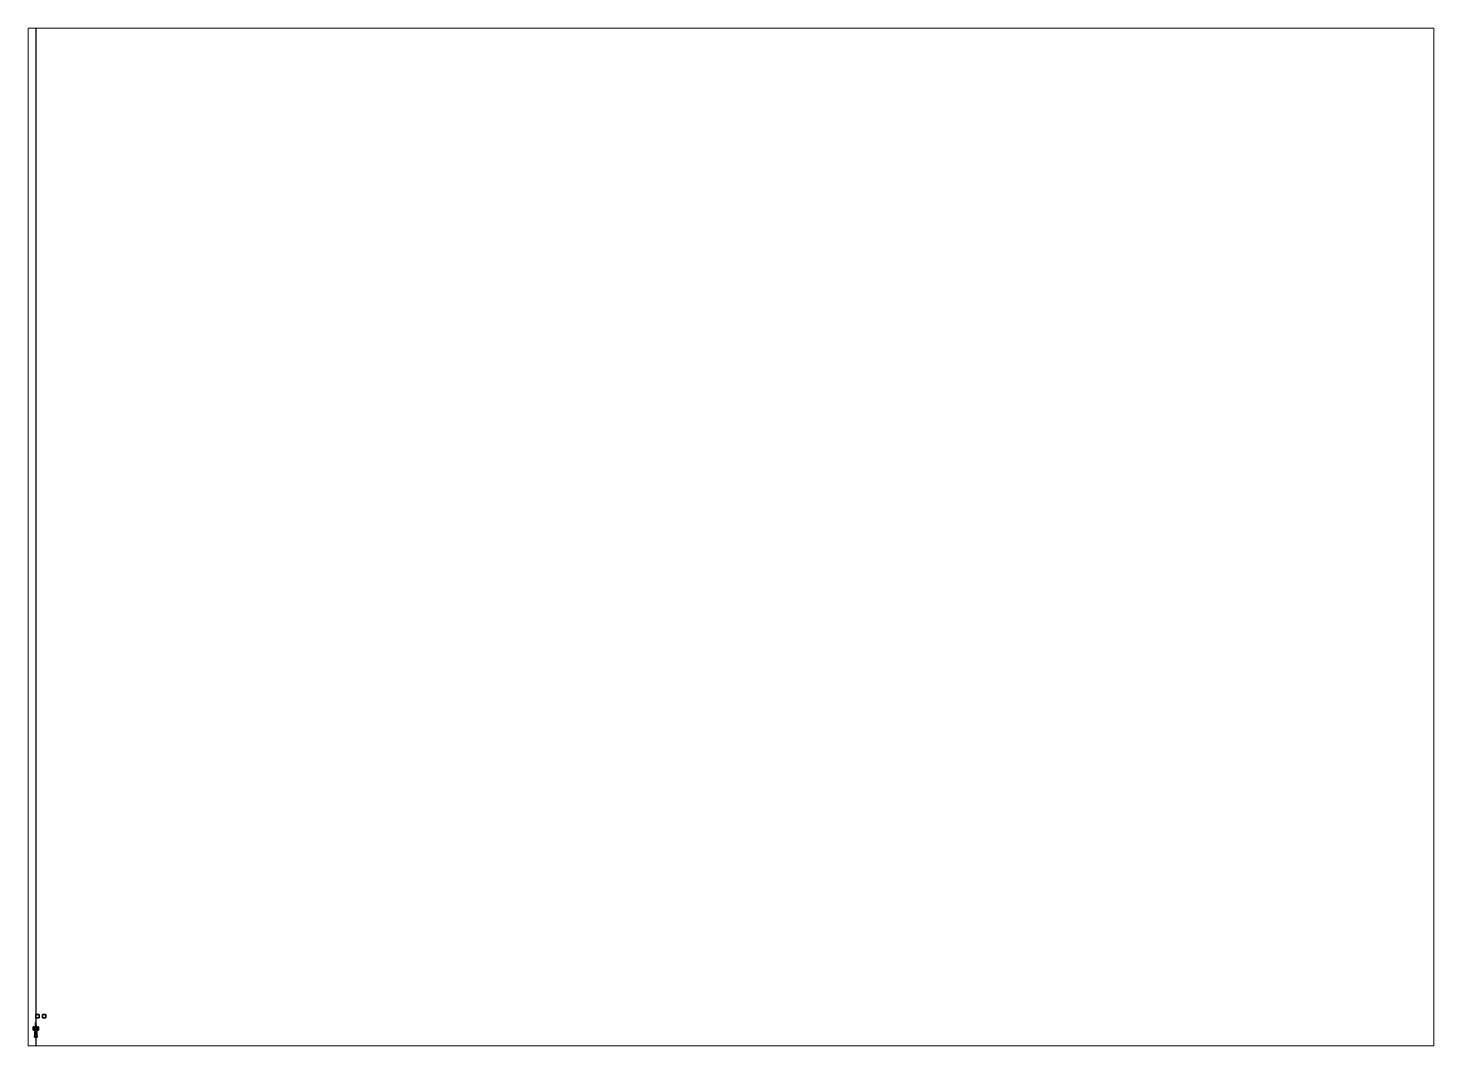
# Paper-space layout 'Layout1' of a CAD drawing. Header units: millimetres. Extents: x 28 to 251, y 20 to 181.
# The model-space entities are those that its viewports show. They can reach past a viewport. Long polylines and large blocks are cut down to what shows.
import ezdxf

# ---------------------------------------------------------------- set-up
doc = ezdxf.new("R2010")
doc.units = ezdxf.units.MM
for name, color, linetype in [('carriage', 7, 'Continuous'), ('gun', 1, 'Continuous'), ('sleeve', 5, 'Continuous'), ('trail', 5, 'Continuous'), ('wheels', 2, 'Continuous')]:
    doc.layers.add(name, color=color, linetype=linetype)

msp = doc.modelspace()

# ---------------------------------------------------------------- linework, layer by layer
for points in [[(1, 4.25, -0.54), (1, 4.25, -1.54), (0, 4.25, -1.54), (0, 4.25, -0.54)], [(1, 4.25, -1.54), (1, 3.25, -1.54), (0, 3.25, -1.54), (0, 4.25, -1.54)], [(0, 4.25, -1.54), (0, 3.25, -1.54), (0, 3.25, -0.54), (0, 4.25, -0.54)], [(0, 4.25, -0.54), (0, 3.25, -0.54), (1, 3.25, -0.54), (1, 4.25, -0.54)], [(1, 3.25, -0.54), (1, 3.25, -1.54), (1, 4.25, -1.54), (1, 4.25, -0.54)], [(3, 4.25, -1.54), (3, 3.25, -1.54), (2, 3.25, -1.54), (2, 4.25, -1.54)], [(2, 4.25, -1.54), (2, 3.25, -1.54), (3, 3.25, -1.54), (3, 4.25, -1.54)], [(0, 3.25, -0.54), (0, 3.25, -1.54), (1, 3.25, -1.54), (1, 3.25, -0.54)]]:
    msp.add_3dface(points)
at = {"layer": 'carriage'}
for points in [[(-0.6, 0.39, 0.3), (-0.6, 0.36, 0.3), (-0.6, 0.23, 0.59), (-0.6, 0.26, 0.59)], [(0.6, 0.26, 0.59), (0.6, 0.39, 0.3), (-0.6, 0.39, 0.3), (-0.6, 0.26, 0.59)], [(0.6, 0.39, 0.3), (0.6, 0.36, 0.3), (-0.6, 0.36, 0.3), (-0.6, 0.39, 0.3)], [(-0.6, 0.23, 0.59), (-0.6, 0.36, 0.3), (0.6, 0.36, 0.3), (0.6, 0.23, 0.59)], [(-0.6, 0.26, 0.59), (-0.6, 0.23, 0.59), (-0.6, 0.04, 1.01), (-0.6, 0.07, 1.01)], [(-0.11, 0.07, 1.01), (-0.11, 0.26, 0.59), (-0.6, 0.26, 0.59), (-0.6, 0.07, 1.01)], [(-0.6, 0.04, 1.01), (-0.6, 0.23, 0.59), (-0.11, 0.23, 0.59), (-0.11, 0.04, 1.01)], [(-0.6, 0.07, 1.01), (-0.6, 0.04, 1.01), (-0.6, -0.09, 1.3), (-0.6, -0.06, 1.3)], [(0.6, -0.06, 1.3), (0.6, 0.07, 1.01), (-0.6, 0.07, 1.01), (-0.6, -0.06, 1.3)], [(-0.6, -0.09, 1.3), (-0.6, 0.04, 1.01), (0.6, 0.04, 1.01), (0.6, -0.09, 1.3)], [(-0.3, 0.03, 0.55), (-0.3, 0.06, 0.5), (-0.4, 0.06, 0.5), (-0.4, 0.03, 0.55)], [(-0.3, 0.06, 0.5), (-0.3, 0.03, 0.45), (-0.4, 0.03, 0.45), (-0.4, 0.06, 0.5)], [(-0.4, -0.03, 0.55), (-0.4, 0.03, 0.55), (-0.4, 0.06, 0.5), (-0.4, -0.06, 0.5)], [(-0.4, -0.06, 0.5), (-0.4, 0.06, 0.5), (-0.4, 0.03, 0.45), (-0.4, -0.03, 0.45)], [(-0.3, -0.03, 0.55), (-0.3, 0.03, 0.55), (-0.4, 0.03, 0.55), (-0.4, -0.03, 0.55)], [(-0.3, 0.03, 0.45), (-0.3, 0.02, 0.45), (-0.4, 0.02, 0.45), (-0.4, 0.03, 0.45)], [(0.4, 0.01, 0.39), (0.4, 0.03, 0.36), (-0.4, 0.03, 0.36), (-0.4, 0.01, 0.39)], [(0.4, 0.03, 0.36), (0.4, 0.01, 0.33), (-0.4, 0.01, 0.33), (-0.4, 0.03, 0.36)], [(-0.4, 0.03, 0.36), (-0.4, -0.03, 0.36), (-0.4, -0.02, 0.38), (-0.4, 0.02, 0.38)], [(-0.4, 0.01, 0.33), (-0.4, -0.01, 0.33), (-0.4, -0.03, 0.36), (-0.4, 0.03, 0.36)], [(-0.3, 0.02, 0.45), (-0.3, 0.02, 0.38), (-0.4, 0.02, 0.38), (-0.4, 0.02, 0.45)], [(-0.4, 0.02, 0.38), (-0.4, -0.02, 0.38), (-0.4, -0.02, 0.45), (-0.4, 0.02, 0.45)], [(0.4, 0.01, 0.33), (0.4, -0.01, 0.33), (-0.4, -0.01, 0.33), (-0.4, 0.01, 0.33)], [(0.4, -0.01, 0.39), (0.4, 0.01, 0.39), (-0.4, 0.01, 0.39), (-0.4, -0.01, 0.39)], [(-0.3, -0.06, 0.5), (-0.3, 0.06, 0.5), (-0.3, 0.03, 0.55), (-0.3, -0.03, 0.55)], [(-0.3, -0.03, 0.45), (-0.3, 0.03, 0.45), (-0.3, 0.06, 0.5), (-0.3, -0.06, 0.5)], [(-0.3, -0.02, 0.45), (-0.3, -0.02, 0.38), (-0.3, 0.02, 0.38), (-0.3, 0.02, 0.45)], [(-0.19, -0.13, 0.87), (-0.19, 0.04, 0.8), (-0.19, 0.01, 0.73), (-0.19, -0.16, 0.8)], [(-0.17, 0.04, 0.8), (-0.17, 0.01, 0.73), (-0.19, 0.01, 0.73), (-0.19, 0.04, 0.8)], [(-0.19, -0.06, 0.9), (-0.19, 0.01, 0.87), (-0.19, 0.04, 0.8), (-0.19, -0.13, 0.87)], [(-0.17, 0.01, 0.87), (-0.17, 0.04, 0.8), (-0.19, 0.04, 0.8), (-0.19, 0.01, 0.87)], [(-0.19, -0.16, 0.8), (-0.19, 0.01, 0.73), (-0.19, -0.06, 0.7), (-0.19, -0.13, 0.73)], [(-0.17, 0.01, 0.73), (-0.17, -0.06, 0.7), (-0.19, -0.06, 0.7), (-0.19, 0.01, 0.73)], [(-0.17, -0.06, 0.9), (-0.17, 0.01, 0.87), (-0.19, 0.01, 0.87), (-0.19, -0.06, 0.9)], [(-0.17, 0.23, 0.59), (-0.17, 0.03, 0.56), (-0.17, -0.03, 0.8), (-0.17, 0.15, 0.77)], [(-0.12, 0.15, 0.77), (-0.12, 0.23, 0.59), (-0.17, 0.23, 0.59), (-0.17, 0.15, 0.77)], [(-0.12, 0.03, 0.56), (-0.17, 0.03, 0.56), (-0.17, 0.23, 0.59), (-0.12, 0.23, 0.59)], [(-0.17, -0.16, 0.8), (-0.17, 0.01, 0.73), (-0.17, 0.04, 0.8), (-0.17, -0.13, 0.87)], [(-0.17, -0.13, 0.87), (-0.17, 0.04, 0.8), (-0.17, 0.01, 0.87), (-0.17, -0.06, 0.9)], [(-0.17, 0.03, 0.56), (-0.17, -0.13, 0.56), (-0.17, -0.13, 0.8), (-0.17, -0.03, 0.8)], [(-0.17, 0.03, 0.56), (0.17, 0.03, 0.56), (0.17, 0.03, 0.54), (-0.17, 0.03, 0.54)], [(0.17, 0.03, 0.54), (0.17, -0.05, 0.54), (-0.17, -0.05, 0.54), (-0.17, 0.03, 0.54)], [(-0.17, 0.03, 0.54), (-0.17, -0.05, 0.54), (-0.17, -0.05, 0.56), (-0.17, 0.03, 0.56)], [(-0.17, -0.13, 0.73), (-0.17, -0.06, 0.7), (-0.17, 0.01, 0.73), (-0.17, -0.16, 0.8)], [(-0.12, -0.03, 0.8), (-0.12, 0.03, 0.56), (-0.12, 0.23, 0.59), (-0.12, 0.15, 0.77)], [(-0.12, -0.13, 0.8), (-0.12, -0.13, 0.56), (-0.12, 0.03, 0.56), (-0.12, -0.03, 0.8)], [(-0.12, -0.05, 0.56), (0.12, -0.05, 0.56), (0.12, 0.03, 0.56), (-0.12, 0.03, 0.56)], [(-0.11, 0.04, 1.01), (-0.11, 0.23, 0.59), (-0.11, 0.26, 0.59), (-0.11, 0.07, 1.01)], [(-0.11, 0.26, 0.59), (-0.11, 0.23, 0.59), (0.11, 0.23, 0.59), (0.11, 0.26, 0.59)], [(0.11, 0.07, 1.01), (0.11, 0.04, 1.01), (-0.11, 0.04, 1.01), (-0.11, 0.07, 1.01)], [(0.6, 0.07, 1.01), (0.6, 0.26, 0.59), (0.11, 0.26, 0.59), (0.11, 0.07, 1.01)], [(0.11, 0.26, 0.59), (0.11, 0.23, 0.59), (0.11, 0.04, 1.01), (0.11, 0.07, 1.01)], [(0.11, 0.04, 1.01), (0.11, 0.23, 0.59), (0.6, 0.23, 0.59), (0.6, 0.04, 1.01)], [(0.17, 0.15, 0.77), (0.17, 0.23, 0.59), (0.12, 0.23, 0.59), (0.12, 0.15, 0.77)], [(0.12, 0.23, 0.59), (0.12, 0.03, 0.56), (0.12, -0.03, 0.8), (0.12, 0.15, 0.77)], [(0.17, 0.03, 0.56), (0.12, 0.03, 0.56), (0.12, 0.23, 0.59), (0.17, 0.23, 0.59)], [(0.12, 0.03, 0.56), (0.12, -0.13, 0.56), (0.12, -0.13, 0.8), (0.12, -0.03, 0.8)], [(0.17, -0.03, 0.8), (0.17, 0.03, 0.56), (0.17, 0.23, 0.59), (0.17, 0.15, 0.77)], [(0.19, 0.01, 0.87), (0.19, 0.04, 0.8), (0.17, 0.04, 0.8), (0.17, 0.01, 0.87)], [(0.19, 0.04, 0.8), (0.19, 0.01, 0.73), (0.17, 0.01, 0.73), (0.17, 0.04, 0.8)], [(0.17, -0.06, 0.9), (0.17, 0.01, 0.87), (0.17, 0.04, 0.8), (0.17, -0.13, 0.87)], [(0.17, -0.13, 0.87), (0.17, 0.04, 0.8), (0.17, 0.01, 0.73), (0.17, -0.16, 0.8)], [(0.17, -0.13, 0.8), (0.17, -0.13, 0.56), (0.17, 0.03, 0.56), (0.17, -0.03, 0.8)], [(0.17, 0.03, 0.56), (0.17, -0.05, 0.56), (0.17, -0.05, 0.54), (0.17, 0.03, 0.54)], [(0.19, -0.06, 0.9), (0.19, 0.01, 0.87), (0.17, 0.01, 0.87), (0.17, -0.06, 0.9)], [(0.19, 0.01, 0.73), (0.19, -0.06, 0.7), (0.17, -0.06, 0.7), (0.17, 0.01, 0.73)], [(0.17, -0.16, 0.8), (0.17, 0.01, 0.73), (0.17, -0.06, 0.7), (0.17, -0.13, 0.73)], [(0.19, -0.13, 0.87), (0.19, 0.04, 0.8), (0.19, 0.01, 0.87), (0.19, -0.06, 0.9)], [(0.19, -0.16, 0.8), (0.19, 0.01, 0.73), (0.19, 0.04, 0.8), (0.19, -0.13, 0.87)], [(0.19, -0.13, 0.73), (0.19, -0.06, 0.7), (0.19, 0.01, 0.73), (0.19, -0.16, 0.8)], [(0.3, -0.03, 0.55), (0.3, 0.03, 0.55), (0.3, 0.06, 0.5), (0.3, -0.06, 0.5)], [(0.4, 0.03, 0.55), (0.4, 0.06, 0.5), (0.3, 0.06, 0.5), (0.3, 0.03, 0.55)], [(0.3, -0.06, 0.5), (0.3, 0.06, 0.5), (0.3, 0.03, 0.45), (0.3, -0.03, 0.45)], [(0.4, 0.06, 0.5), (0.4, 0.03, 0.45), (0.3, 0.03, 0.45), (0.3, 0.06, 0.5)], [(0.4, 0.03, 0.45), (0.4, 0.02, 0.45), (0.3, 0.02, 0.45), (0.3, 0.03, 0.45)], [(0.4, -0.03, 0.55), (0.4, 0.03, 0.55), (0.3, 0.03, 0.55), (0.3, -0.03, 0.55)], [(0.4, 0.02, 0.45), (0.4, 0.02, 0.38), (0.3, 0.02, 0.38), (0.3, 0.02, 0.45)], [(0.3, 0.02, 0.38), (0.3, -0.02, 0.38), (0.3, -0.02, 0.45), (0.3, 0.02, 0.45)], [(0.4, -0.06, 0.5), (0.4, 0.06, 0.5), (0.4, 0.03, 0.55), (0.4, -0.03, 0.55)], [(0.4, -0.03, 0.45), (0.4, 0.03, 0.45), (0.4, 0.06, 0.5), (0.4, -0.06, 0.5)], [(0.4, -0.02, 0.38), (0.4, -0.03, 0.36), (0.4, 0.03, 0.36), (0.4, 0.02, 0.38)], [(0.4, -0.03, 0.36), (0.4, -0.01, 0.33), (0.4, 0.01, 0.33), (0.4, 0.03, 0.36)], [(0.4, -0.02, 0.45), (0.4, -0.02, 0.38), (0.4, 0.02, 0.38), (0.4, 0.02, 0.45)], [(0.6, 0.23, 0.59), (0.6, 0.36, 0.3), (0.6, 0.39, 0.3), (0.6, 0.26, 0.59)], [(0.6, 0.04, 1.01), (0.6, 0.23, 0.59), (0.6, 0.26, 0.59), (0.6, 0.07, 1.01)], [(0.6, -0.09, 1.3), (0.6, 0.04, 1.01), (0.6, 0.07, 1.01), (0.6, -0.06, 1.3)], [(-0.6, -0.06, 1.3), (-0.6, -0.09, 1.3), (0.6, -0.09, 1.3), (0.6, -0.06, 1.3)], [(0.4, -0.03, 0.36), (0.4, -0.01, 0.39), (-0.4, -0.01, 0.39), (-0.4, -0.03, 0.36)], [(0.4, -0.01, 0.33), (0.4, -0.03, 0.36), (-0.4, -0.03, 0.36), (-0.4, -0.01, 0.33)], [(-0.4, -0.02, 0.45), (-0.4, -0.02, 0.38), (-0.3, -0.02, 0.38), (-0.3, -0.02, 0.45)], [(-0.3, -0.03, 0.45), (-0.3, -0.02, 0.45), (-0.4, -0.02, 0.45), (-0.4, -0.03, 0.45)], [(-0.3, -0.06, 0.5), (-0.3, -0.03, 0.55), (-0.4, -0.03, 0.55), (-0.4, -0.06, 0.5)], [(-0.3, -0.03, 0.45), (-0.3, -0.06, 0.5), (-0.4, -0.06, 0.5), (-0.4, -0.03, 0.45)], [(-0.4, -0.05, 0.5), (-0.4, -0.13, 0.5), (-0.4, -0.13, 0.56), (-0.4, -0.05, 0.56)], [(-0.4, -0.05, 0.56), (-0.4, -0.13, 0.56), (0.4, -0.13, 0.56), (0.4, -0.05, 0.56)], [(0.4, -0.05, 0.56), (0.4, -0.05, 0.5), (-0.4, -0.05, 0.5), (-0.4, -0.05, 0.56)], [(0.4, -0.05, 0.5), (0.4, -0.13, 0.5), (-0.4, -0.13, 0.5), (-0.4, -0.05, 0.5)], [(-0.4, -0.13, 0.56), (-0.4, -0.13, 0.5), (0.4, -0.13, 0.5), (0.4, -0.13, 0.56)], [(-0.31, -0.09, 0.56), (-0.32, -0.11, 0.56), (-0.32, -0.11, 0.62), (-0.31, -0.09, 0.62)], [(-0.31, -0.09, 0.62), (-0.32, -0.11, 0.62), (-0.31, -0.13, 0.62), (-0.29, -0.09, 0.62)], [(-0.32, -0.11, 0.5), (-0.31, -0.09, 0.5), (-0.31, -0.09, 0.44), (-0.32, -0.11, 0.44)], [(-0.31, -0.13, 0.44), (-0.32, -0.11, 0.44), (-0.31, -0.09, 0.44), (-0.29, -0.13, 0.44)], [(-0.32, -0.11, 0.56), (-0.31, -0.13, 0.56), (-0.31, -0.13, 0.62), (-0.32, -0.11, 0.62)], [(-0.31, -0.13, 0.5), (-0.32, -0.11, 0.5), (-0.32, -0.11, 0.44), (-0.31, -0.13, 0.44)], [(-0.29, -0.09, 0.56), (-0.31, -0.09, 0.56), (-0.31, -0.09, 0.62), (-0.29, -0.09, 0.62)], [(-0.29, -0.09, 0.62), (-0.31, -0.13, 0.62), (-0.29, -0.13, 0.62), (-0.28, -0.11, 0.62)], [(-0.31, -0.09, 0.5), (-0.29, -0.09, 0.5), (-0.29, -0.09, 0.44), (-0.31, -0.09, 0.44)], [(-0.29, -0.13, 0.44), (-0.31, -0.09, 0.44), (-0.29, -0.09, 0.44), (-0.28, -0.11, 0.44)], [(-0.31, -0.13, 0.56), (-0.29, -0.13, 0.56), (-0.29, -0.13, 0.62), (-0.31, -0.13, 0.62)], [(-0.29, -0.13, 0.5), (-0.31, -0.13, 0.5), (-0.31, -0.13, 0.44), (-0.29, -0.13, 0.44)], [(-0.28, -0.11, 0.56), (-0.29, -0.09, 0.56), (-0.29, -0.09, 0.62), (-0.28, -0.11, 0.62)], [(-0.29, -0.09, 0.5), (-0.28, -0.11, 0.5), (-0.28, -0.11, 0.44), (-0.29, -0.09, 0.44)], [(-0.29, -0.13, 0.56), (-0.28, -0.11, 0.56), (-0.28, -0.11, 0.62), (-0.29, -0.13, 0.62)], [(-0.28, -0.11, 0.5), (-0.29, -0.13, 0.5), (-0.29, -0.13, 0.44), (-0.28, -0.11, 0.44)], [(-0.17, -0.06, 0.7), (-0.17, -0.13, 0.73), (-0.19, -0.13, 0.73), (-0.19, -0.06, 0.7)], [(-0.17, -0.13, 0.87), (-0.17, -0.06, 0.9), (-0.19, -0.06, 0.9), (-0.19, -0.13, 0.87)], [(-0.17, -0.13, 0.73), (-0.17, -0.16, 0.8), (-0.19, -0.16, 0.8), (-0.19, -0.13, 0.73)], [(-0.17, -0.16, 0.8), (-0.17, -0.13, 0.87), (-0.19, -0.13, 0.87), (-0.19, -0.16, 0.8)], [(-0.17, -0.03, 0.8), (-0.17, -0.13, 0.8), (-0.12, -0.13, 0.8), (-0.12, -0.03, 0.8)], [(-0.09, -0.05, 0.83), (-0.1, -0.03, 0.8), (-0.17, -0.03, 0.8), (-0.17, -0.05, 0.83)], [(-0.09, -0.08, 0.83), (-0.09, -0.05, 0.83), (-0.17, -0.05, 0.83), (-0.17, -0.08, 0.83)], [(-0.1, -0.09, 0.8), (-0.09, -0.08, 0.83), (-0.17, -0.08, 0.83), (-0.17, -0.09, 0.8)], [(-0.17, -0.13, 0.8), (-0.17, -0.13, 0.56), (-0.12, -0.13, 0.56), (-0.12, -0.13, 0.8)], [(-0.1, -0.03, 0.8), (-0.09, -0.05, 0.77), (-0.12, -0.05, 0.77), (-0.12, -0.03, 0.8)], [(-0.1, -0.05, 0.77), (-0.1, -0.08, 0.77), (-0.12, -0.08, 0.77), (-0.12, -0.05, 0.77)], [(-0.09, -0.08, 0.77), (-0.1, -0.09, 0.8), (-0.12, -0.09, 0.8), (-0.12, -0.08, 0.77)], [(0.17, -0.05, 0.83), (0.17, -0.03, 0.8), (0.1, -0.03, 0.8), (0.09, -0.05, 0.83)], [(0.12, -0.03, 0.8), (0.12, -0.05, 0.77), (0.09, -0.05, 0.77), (0.1, -0.03, 0.8)], [(0.12, -0.05, 0.77), (0.12, -0.08, 0.77), (0.09, -0.08, 0.77), (0.09, -0.05, 0.77)], [(0.17, -0.08, 0.83), (0.17, -0.05, 0.83), (0.09, -0.05, 0.83), (0.09, -0.08, 0.83)], [(0.17, -0.09, 0.8), (0.17, -0.08, 0.83), (0.09, -0.08, 0.83), (0.1, -0.09, 0.8)], [(0.12, -0.08, 0.77), (0.12, -0.09, 0.8), (0.1, -0.09, 0.8), (0.09, -0.08, 0.77)], [(0.12, -0.03, 0.8), (0.12, -0.13, 0.8), (0.17, -0.13, 0.8), (0.17, -0.03, 0.8)], [(0.12, -0.13, 0.8), (0.12, -0.13, 0.56), (0.17, -0.13, 0.56), (0.17, -0.13, 0.8)], [(0.17, -0.07, 0.69), (0.26, -0.07, 0.69), (0.26, -0.04, 0.69), (0.17, -0.04, 0.69)], [(0.17, -0.04, 0.69), (0.26, -0.04, 0.69), (0.28, -0.04, 0.67), (0.17, -0.04, 0.67)], [(0.28, -0.04, 0.67), (0.28, -0.07, 0.67), (0.17, -0.07, 0.67), (0.17, -0.04, 0.67)], [(0.19, -0.13, 0.87), (0.19, -0.06, 0.9), (0.17, -0.06, 0.9), (0.17, -0.13, 0.87)], [(0.19, -0.06, 0.7), (0.19, -0.13, 0.73), (0.17, -0.13, 0.73), (0.17, -0.06, 0.7)], [(0.17, -0.07, 0.67), (0.28, -0.07, 0.67), (0.26, -0.07, 0.69), (0.17, -0.07, 0.69)], [(0.19, -0.16, 0.8), (0.19, -0.13, 0.87), (0.17, -0.13, 0.87), (0.17, -0.16, 0.8)], [(0.19, -0.13, 0.73), (0.19, -0.16, 0.8), (0.17, -0.16, 0.8), (0.17, -0.13, 0.73)], [(0.26, -0.04, 0.69), (0.26, -0.07, 0.69), (0.26, -0.07, 1.14), (0.26, -0.04, 1.14)], [(0.28, -0.04, 1.14), (0.28, -0.04, 0.67), (0.26, -0.04, 0.69), (0.26, -0.04, 1.14)], [(0.26, -0.04, 1.14), (0.26, -0.15, 1.14), (0.28, -0.15, 1.14), (0.28, -0.04, 1.14)], [(0.27, -0.05, 1.18), (0.25, -0.05, 1.16), (0.25, -0.14, 1.16), (0.27, -0.14, 1.18)], [(0.25, -0.05, 1.16), (0.27, -0.05, 1.15), (0.27, -0.14, 1.15), (0.25, -0.14, 1.16)], [(0.28, -0.05, 1.16), (0.27, -0.05, 1.15), (0.25, -0.05, 1.16), (0.27, -0.05, 1.18)], [(0.26, -0.07, 1.12), (0.26, -0.07, 0.69), (0.28, -0.07, 0.67), (0.28, -0.07, 1.12)], [(0.26, -0.07, 1.09), (0.26, -0.13, 1.09), (0.28, -0.13, 1.09), (0.28, -0.07, 1.09)], [(0.26, -0.07, 1.08), (0.26, -0.1, 1.08), (0.26, -0.1, 1.09), (0.26, -0.07, 1.09)], [(0.28, -0.07, 1.08), (0.28, -0.1, 1.08), (0.26, -0.1, 1.08), (0.26, -0.07, 1.08)], [(0.26, -0.07, 1.03), (0.26, -0.1, 1.03), (0.26, -0.1, 1.05), (0.26, -0.07, 1.05)], [(0.26, -0.07, 1.05), (0.26, -0.1, 1.05), (0.28, -0.1, 1.05), (0.28, -0.07, 1.05)], [(0.28, -0.07, 1.03), (0.28, -0.1, 1.03), (0.26, -0.1, 1.03), (0.26, -0.07, 1.03)], [(0.26, -0.07, 1.12), (0.26, -0.13, 1.12), (0.26, -0.13, 1.14), (0.26, -0.07, 1.14)], [(0.28, -0.07, 1.12), (0.28, -0.13, 1.12), (0.26, -0.13, 1.12), (0.26, -0.07, 1.12)], [(0.28, -0.1, 1.09), (0.28, -0.1, 0.95), (0.26, -0.1, 0.95), (0.26, -0.1, 1.09)], [(0.26, -0.1, 0.95), (0.26, -0.13, 0.95), (0.26, -0.13, 1.09), (0.26, -0.1, 1.09)], [(0.28, -0.1, 0.95), (0.28, -0.13, 0.95), (0.26, -0.13, 0.95), (0.26, -0.1, 0.95)], [(0.26, -0.13, 1.03), (0.26, -0.13, 0.95), (0.28, -0.13, 0.95), (0.28, -0.13, 1.03)], [(0.26, -0.13, 1.03), (0.26, -0.15, 1.03), (0.26, -0.15, 1.14), (0.26, -0.13, 1.14)], [(0.28, -0.13, 1.12), (0.28, -0.13, 1.09), (0.26, -0.13, 1.09), (0.26, -0.13, 1.12)], [(0.28, -0.13, 1.03), (0.28, -0.15, 1.03), (0.26, -0.15, 1.03), (0.26, -0.13, 1.03)], [(0.27, -0.14, 1.18), (0.25, -0.14, 1.16), (0.27, -0.14, 1.15), (0.28, -0.14, 1.16)], [(0.26, -0.15, 1.14), (0.26, -0.15, 1.03), (0.28, -0.15, 1.03), (0.28, -0.15, 1.14)], [(0.28, -0.05, 1.16), (0.27, -0.05, 1.18), (0.27, -0.14, 1.18), (0.28, -0.14, 1.16)], [(0.27, -0.05, 1.15), (0.28, -0.05, 1.16), (0.28, -0.14, 1.16), (0.27, -0.14, 1.15)], [(0.28, -0.07, 1.14), (0.28, -0.07, 0.67), (0.28, -0.04, 0.67), (0.28, -0.04, 1.14)], [(0.28, -0.1, 1.09), (0.28, -0.1, 1.08), (0.28, -0.07, 1.08), (0.28, -0.07, 1.09)], [(0.28, -0.1, 1.05), (0.28, -0.1, 1.03), (0.28, -0.07, 1.03), (0.28, -0.07, 1.05)], [(0.28, -0.13, 1.14), (0.28, -0.13, 1.12), (0.28, -0.07, 1.12), (0.28, -0.07, 1.14)], [(0.29, -0.09, 0.56), (0.28, -0.11, 0.56), (0.28, -0.11, 0.62), (0.29, -0.09, 0.62)], [(0.28, -0.11, 0.5), (0.29, -0.09, 0.5), (0.29, -0.09, 0.44), (0.28, -0.11, 0.44)], [(0.29, -0.13, 0.44), (0.28, -0.11, 0.44), (0.29, -0.09, 0.44), (0.31, -0.13, 0.44)], [(0.29, -0.09, 0.62), (0.28, -0.11, 0.62), (0.29, -0.13, 0.62), (0.31, -0.09, 0.62)], [(0.28, -0.13, 1.09), (0.28, -0.13, 0.95), (0.28, -0.1, 0.95), (0.28, -0.1, 1.09)], [(0.28, -0.11, 0.56), (0.29, -0.13, 0.56), (0.29, -0.13, 0.62), (0.28, -0.11, 0.62)], [(0.29, -0.13, 0.5), (0.28, -0.11, 0.5), (0.28, -0.11, 0.44), (0.29, -0.13, 0.44)], [(0.28, -0.15, 1.14), (0.28, -0.15, 1.03), (0.28, -0.13, 1.03), (0.28, -0.13, 1.14)], [(0.31, -0.09, 0.56), (0.29, -0.09, 0.56), (0.29, -0.09, 0.62), (0.31, -0.09, 0.62)], [(0.29, -0.09, 0.5), (0.31, -0.09, 0.5), (0.31, -0.09, 0.44), (0.29, -0.09, 0.44)], [(0.31, -0.13, 0.44), (0.29, -0.09, 0.44), (0.31, -0.09, 0.44), (0.32, -0.11, 0.44)], [(0.31, -0.09, 0.62), (0.29, -0.13, 0.62), (0.31, -0.13, 0.62), (0.32, -0.11, 0.62)], [(0.29, -0.13, 0.56), (0.31, -0.13, 0.56), (0.31, -0.13, 0.62), (0.29, -0.13, 0.62)], [(0.31, -0.13, 0.5), (0.29, -0.13, 0.5), (0.29, -0.13, 0.44), (0.31, -0.13, 0.44)], [(0.3, -0.02, 0.45), (0.3, -0.02, 0.38), (0.4, -0.02, 0.38), (0.4, -0.02, 0.45)], [(0.4, -0.03, 0.45), (0.4, -0.02, 0.45), (0.3, -0.02, 0.45), (0.3, -0.03, 0.45)], [(0.4, -0.06, 0.5), (0.4, -0.03, 0.55), (0.3, -0.03, 0.55), (0.3, -0.06, 0.5)], [(0.4, -0.03, 0.45), (0.4, -0.06, 0.5), (0.3, -0.06, 0.5), (0.3, -0.03, 0.45)], [(0.32, -0.11, 0.56), (0.31, -0.09, 0.56), (0.31, -0.09, 0.62), (0.32, -0.11, 0.62)], [(0.31, -0.09, 0.5), (0.32, -0.11, 0.5), (0.32, -0.11, 0.44), (0.31, -0.09, 0.44)], [(0.31, -0.13, 0.56), (0.32, -0.11, 0.56), (0.32, -0.11, 0.62), (0.31, -0.13, 0.62)], [(0.32, -0.11, 0.5), (0.31, -0.13, 0.5), (0.31, -0.13, 0.44), (0.32, -0.11, 0.44)], [(0.4, -0.13, 0.56), (0.4, -0.13, 0.5), (0.4, -0.05, 0.5), (0.4, -0.05, 0.56)]]:
    msp.add_3dface(points, dxfattribs=at)
at = {"layer": 'gun'}
for points in [[(-0.04, 1.69, 0.84), (-0.06, 1.69, 0.8), (-0.05, 1.52, 0.8), (-0.04, 1.52, 0.84)], [(-0.06, 1.69, 0.8), (-0.04, 1.69, 0.76), (-0.04, 1.52, 0.76), (-0.05, 1.52, 0.8)], [(0, 1.69, 0.86), (-0.04, 1.69, 0.76), (-0.06, 1.69, 0.8), (-0.04, 1.69, 0.84)], [(-0.04, 0.93, 0.76), (-0.06, 0.93, 0.8), (-0.05, 1.32, 0.8), (-0.04, 1.32, 0.76)], [(-0.06, 0.93, 0.8), (-0.04, 0.93, 0.84), (-0.04, 1.32, 0.84), (-0.05, 1.32, 0.8)], [(-0.04, 0.93, 0.84), (-0.06, 0.93, 0.8), (-0.06, -0.26, 0.8), (-0.04, -0.26, 0.84)], [(-0.06, 0.93, 0.8), (-0.04, 0.93, 0.76), (-0.04, -0.26, 0.76), (-0.06, -0.26, 0.8)], [(-0.04, 1.52, 0.84), (-0.05, 1.52, 0.8), (-0.05, 1.32, 0.8), (-0.04, 1.32, 0.84)], [(-0.05, 1.52, 0.8), (-0.04, 1.52, 0.76), (-0.04, 1.32, 0.76), (-0.05, 1.32, 0.8)], [(0, 1.69, 0.86), (-0.04, 1.69, 0.84), (-0.04, 1.52, 0.84), (0, 1.52, 0.85)], [(-0.04, 1.69, 0.76), (0, 1.69, 0.74), (0, 1.52, 0.75), (-0.04, 1.52, 0.76)], [(0.04, 1.69, 0.84), (0, 1.69, 0.74), (-0.04, 1.69, 0.76), (0, 1.69, 0.86)], [(0, 1.52, 0.85), (-0.04, 1.52, 0.84), (-0.04, 1.32, 0.84), (0, 1.32, 0.85)], [(-0.04, 1.52, 0.76), (0, 1.52, 0.75), (0, 1.32, 0.75), (-0.04, 1.32, 0.76)], [(0, 0.93, 0.74), (-0.04, 0.93, 0.76), (-0.04, 1.32, 0.76), (0, 1.32, 0.75)], [(-0.04, 0.93, 0.84), (0, 0.93, 0.86), (0, 1.32, 0.85), (-0.04, 1.32, 0.84)], [(0, 0.93, 0.86), (-0.04, 0.93, 0.84), (-0.04, -0.26, 0.84), (0, -0.26, 0.86)], [(-0.04, 0.93, 0.76), (0, 0.93, 0.74), (0, -0.26, 0.74), (-0.04, -0.26, 0.76)], [(0, 0.72, 0.69), (-0.02, 0.72, 0.67), (-0.02, -0.28, 0.67), (0, -0.28, 0.69)], [(-0.02, 0.72, 0.67), (0, 0.72, 0.65), (0, -0.28, 0.65), (-0.02, -0.28, 0.67)], [(0.04, 1.69, 0.84), (0, 1.69, 0.86), (0, 1.52, 0.85), (0.04, 1.52, 0.84)], [(0, 1.69, 0.74), (0.04, 1.69, 0.76), (0.04, 1.52, 0.76), (0, 1.52, 0.75)], [(0.06, 1.69, 0.8), (0.04, 1.69, 0.76), (0, 1.69, 0.74), (0.04, 1.69, 0.84)], [(0.04, 1.52, 0.84), (0, 1.52, 0.85), (0, 1.32, 0.85), (0.04, 1.32, 0.84)], [(0, 1.52, 0.75), (0.04, 1.52, 0.76), (0.04, 1.32, 0.76), (0, 1.32, 0.75)], [(0.04, 0.93, 0.76), (0, 0.93, 0.74), (0, 1.32, 0.75), (0.04, 1.32, 0.76)], [(0, 0.93, 0.86), (0.04, 0.93, 0.84), (0.04, 1.32, 0.84), (0, 1.32, 0.85)], [(0.04, 0.93, 0.84), (0, 0.93, 0.86), (0, -0.26, 0.86), (0.04, -0.26, 0.84)], [(0, 0.93, 0.74), (0.04, 0.93, 0.76), (0.04, -0.26, 0.76), (0, -0.26, 0.74)], [(0.02, 0.72, 0.67), (0, 0.72, 0.69), (0, -0.28, 0.69), (0.02, -0.28, 0.67)], [(0, 0.72, 0.65), (0.02, 0.72, 0.67), (0.02, -0.28, 0.67), (0, -0.28, 0.65)], [(0.06, 1.69, 0.8), (0.04, 1.69, 0.84), (0.04, 1.52, 0.84), (0.05, 1.52, 0.8)], [(0.04, 1.69, 0.76), (0.06, 1.69, 0.8), (0.05, 1.52, 0.8), (0.04, 1.52, 0.76)], [(0.05, 1.52, 0.8), (0.04, 1.52, 0.84), (0.04, 1.32, 0.84), (0.05, 1.32, 0.8)], [(0.04, 1.52, 0.76), (0.05, 1.52, 0.8), (0.05, 1.32, 0.8), (0.04, 1.32, 0.76)], [(0.06, 0.93, 0.8), (0.04, 0.93, 0.76), (0.04, 1.32, 0.76), (0.05, 1.32, 0.8)], [(0.04, 0.93, 0.84), (0.06, 0.93, 0.8), (0.05, 1.32, 0.8), (0.04, 1.32, 0.84)], [(0.06, 0.93, 0.8), (0.04, 0.93, 0.84), (0.04, -0.26, 0.84), (0.06, -0.26, 0.8)], [(0.04, 0.93, 0.76), (0.06, 0.93, 0.8), (0.06, -0.26, 0.8), (0.04, -0.26, 0.76)], [(-0.1, -0.26, 0.75), (-0.1, -0.45, 0.75), (-0.1, -0.45, 0.95), (-0.1, -0.26, 0.95)], [(-0.1, -0.26, 0.95), (-0.1, -0.45, 0.95), (0.1, -0.45, 0.95), (0.1, -0.26, 0.95)], [(0.1, -0.26, 0.95), (0.1, -0.26, 0.75), (-0.1, -0.26, 0.75), (-0.1, -0.26, 0.95)], [(-0.06, -0.26, 0.75), (-0.06, -0.45, 0.75), (-0.1, -0.45, 0.75), (-0.1, -0.26, 0.75)], [(-0.1, -0.45, 0.95), (-0.1, -0.45, 0.75), (0.1, -0.45, 0.75), (0.1, -0.45, 0.95)], [(0.06, -0.26, 0.75), (0.06, -0.26, 0.71), (-0.06, -0.26, 0.71), (-0.06, -0.26, 0.75)], [(-0.06, -0.26, 0.71), (-0.06, -0.45, 0.71), (-0.06, -0.45, 0.75), (-0.06, -0.26, 0.75)], [(0.06, -0.26, 0.71), (0.06, -0.45, 0.71), (-0.06, -0.45, 0.71), (-0.06, -0.26, 0.71)], [(-0.06, -0.45, 0.75), (-0.06, -0.45, 0.71), (0.06, -0.45, 0.71), (0.06, -0.45, 0.75)], [(-0.03, -0.28, 0.64), (-0.03, -0.31, 0.64), (-0.03, -0.35, 0.71), (-0.03, -0.28, 0.71)], [(0.03, -0.28, 0.64), (0.03, -0.31, 0.64), (-0.03, -0.31, 0.64), (-0.03, -0.28, 0.64)], [(0.03, -0.28, 0.71), (0.03, -0.28, 0.64), (-0.03, -0.28, 0.64), (-0.03, -0.28, 0.71)], [(-0.03, -0.35, 0.71), (-0.03, -0.31, 0.64), (0.03, -0.31, 0.64), (0.03, -0.35, 0.71)], [(0.03, -0.35, 0.71), (0.03, -0.31, 0.64), (0.03, -0.28, 0.64), (0.03, -0.28, 0.71)], [(0.06, -0.45, 0.75), (0.06, -0.45, 0.71), (0.06, -0.26, 0.71), (0.06, -0.26, 0.75)], [(0.1, -0.26, 0.75), (0.1, -0.45, 0.75), (0.06, -0.45, 0.75), (0.06, -0.26, 0.75)], [(0.1, -0.45, 0.95), (0.1, -0.45, 0.75), (0.1, -0.26, 0.75), (0.1, -0.26, 0.95)]]:
    msp.add_3dface(points, dxfattribs=at)
at = {"layer": 'sleeve'}
for points in [[(-0.07, 0.81, 0.87), (-0.1, 0.81, 0.8), (-0.1, -0.26, 0.8), (-0.07, -0.26, 0.87)], [(-0.1, 0.81, 0.8), (-0.07, 0.81, 0.73), (-0.07, -0.26, 0.73), (-0.1, -0.26, 0.8)], [(0.07, 0.81, 0.87), (-0.1, 0.81, 0.8), (-0.07, 0.81, 0.87), (0, 0.81, 0.9)], [(0.1, 0.81, 0.8), (-0.07, 0.81, 0.73), (-0.1, 0.81, 0.8), (0.07, 0.81, 0.87)], [(-0.1, 0, 0.62), (-0.1, -0.69, 0.62), (-0.1, -0.73, 0.71), (-0.1, 0, 0.71)], [(-0.06, 0, 0.62), (-0.06, -0.69, 0.62), (-0.1, -0.69, 0.62), (-0.1, 0, 0.62)], [(-0.1, 0, 0.71), (-0.1, -0.73, 0.71), (-0.1, -0.73, 0.75), (-0.1, 0, 0.75)], [(-0.1, 0, 0.75), (-0.1, -0.73, 0.75), (-0.06, -0.73, 0.75), (-0.06, 0, 0.75)], [(-0.06, 0, 0.71), (-0.06, 0, 0.62), (-0.1, 0, 0.62), (-0.1, 0, 0.71)], [(-0.06, 0, 0.75), (-0.06, 0, 0.71), (-0.1, 0, 0.71), (-0.1, 0, 0.75)], [(0, 0.81, 0.9), (-0.07, 0.81, 0.87), (-0.07, -0.26, 0.87), (0, -0.26, 0.9)], [(-0.07, 0.81, 0.73), (0, 0.81, 0.7), (0, -0.26, 0.7), (-0.07, -0.26, 0.73)], [(0.07, 0.81, 0.73), (0, 0.81, 0.7), (-0.07, 0.81, 0.73), (0.1, 0.81, 0.8)], [(-0.02, 0.75, 0.7), (-0.04, 0.75, 0.67), (-0.06, 0.7, 0.67), (-0.03, 0.7, 0.72)], [(-0.04, 0.75, 0.67), (-0.02, 0.75, 0.64), (-0.03, 0.7, 0.62), (-0.06, 0.7, 0.67)], [(-0.06, -0.73, 0.71), (-0.06, -0.69, 0.62), (-0.06, 0, 0.62), (-0.06, 0, 0.71)], [(-0.06, -0.73, 0.75), (-0.06, -0.73, 0.71), (-0.06, 0, 0.71), (-0.06, 0, 0.75)], [(0.02, 0.75, 0.7), (-0.02, 0.75, 0.64), (-0.04, 0.75, 0.67), (-0.02, 0.75, 0.7)], [(-0.02, 0.7, 0.7), (-0.04, 0.7, 0.67), (-0.04, -0.26, 0.67), (-0.02, -0.26, 0.7)], [(-0.04, 0.7, 0.67), (-0.02, 0.7, 0.64), (-0.02, -0.26, 0.64), (-0.04, -0.26, 0.67)], [(0.02, 0.75, 0.7), (-0.02, 0.75, 0.7), (-0.03, 0.7, 0.72), (0.03, 0.7, 0.72)], [(-0.02, 0.75, 0.64), (0.02, 0.75, 0.64), (0.03, 0.7, 0.62), (-0.03, 0.7, 0.62)], [(0, 0.77, 0.69), (-0.02, 0.77, 0.67), (-0.02, 0.75, 0.67), (0, 0.75, 0.69)], [(-0.02, 0.77, 0.67), (0, 0.77, 0.65), (0, 0.75, 0.65), (-0.02, 0.75, 0.67)], [(0.02, 0.77, 0.67), (0, 0.77, 0.65), (-0.02, 0.77, 0.67), (0, 0.77, 0.69)], [(0.04, 0.75, 0.67), (0.02, 0.75, 0.64), (-0.02, 0.75, 0.64), (0.02, 0.75, 0.7)], [(0.02, 0.7, 0.7), (-0.02, 0.7, 0.7), (-0.02, -0.26, 0.7), (0.02, -0.26, 0.7)], [(-0.02, 0.7, 0.64), (0.02, 0.7, 0.64), (0.02, -0.26, 0.64), (-0.02, -0.26, 0.64)], [(0.07, 0.81, 0.87), (0, 0.81, 0.9), (0, -0.26, 0.9), (0.07, -0.26, 0.87)], [(0, 0.81, 0.7), (0.07, 0.81, 0.73), (0.07, -0.26, 0.73), (0, -0.26, 0.7)], [(0.02, 0.77, 0.67), (0, 0.77, 0.69), (0, 0.75, 0.69), (0.02, 0.75, 0.67)], [(0, 0.77, 0.65), (0.02, 0.77, 0.67), (0.02, 0.75, 0.67), (0, 0.75, 0.65)], [(0.04, 0.75, 0.67), (0.02, 0.75, 0.7), (0.03, 0.7, 0.72), (0.06, 0.7, 0.67)], [(0.02, 0.75, 0.64), (0.04, 0.75, 0.67), (0.06, 0.7, 0.67), (0.03, 0.7, 0.62)], [(0.04, 0.7, 0.67), (0.02, 0.7, 0.7), (0.02, -0.26, 0.7), (0.04, -0.26, 0.67)], [(0.02, 0.7, 0.64), (0.04, 0.7, 0.67), (0.04, -0.26, 0.67), (0.02, -0.26, 0.64)], [(0.06, 0, 0.71), (0.06, -0.73, 0.71), (0.06, -0.73, 0.75), (0.06, 0, 0.75)], [(0.06, 0, 0.75), (0.06, -0.73, 0.75), (0.1, -0.73, 0.75), (0.1, 0, 0.75)], [(0.1, 0, 0.75), (0.1, 0, 0.71), (0.06, 0, 0.71), (0.06, 0, 0.75)], [(0.06, 0, 0.62), (0.06, -0.69, 0.62), (0.06, -0.73, 0.71), (0.06, 0, 0.71)], [(0.1, 0, 0.71), (0.1, 0, 0.62), (0.06, 0, 0.62), (0.06, 0, 0.71)], [(0.1, 0, 0.62), (0.1, -0.69, 0.62), (0.06, -0.69, 0.62), (0.06, 0, 0.62)], [(0.1, 0.81, 0.8), (0.07, 0.81, 0.87), (0.07, -0.26, 0.87), (0.1, -0.26, 0.8)], [(0.07, 0.81, 0.73), (0.1, 0.81, 0.8), (0.1, -0.26, 0.8), (0.07, -0.26, 0.73)], [(0.1, -0.73, 0.75), (0.1, -0.73, 0.71), (0.1, 0, 0.71), (0.1, 0, 0.75)], [(0.1, -0.73, 0.71), (0.1, -0.69, 0.62), (0.1, 0, 0.62), (0.1, 0, 0.71)], [(0, -0.26, 0.9), (-0.07, -0.26, 0.87), (-0.1, -0.26, 0.8), (0.07, -0.26, 0.87)], [(0.07, -0.26, 0.87), (-0.1, -0.26, 0.8), (-0.07, -0.26, 0.73), (0.1, -0.26, 0.8)], [(-0.1, -0.73, 0.71), (-0.1, -0.69, 0.62), (-0.06, -0.69, 0.62), (-0.06, -0.73, 0.71)], [(-0.1, -0.73, 0.75), (-0.1, -0.73, 0.71), (-0.06, -0.73, 0.71), (-0.06, -0.73, 0.75)], [(0.1, -0.26, 0.8), (-0.07, -0.26, 0.73), (0, -0.26, 0.7), (0.07, -0.26, 0.73)], [(0.02, -0.26, 0.64), (-0.02, -0.26, 0.7), (-0.04, -0.26, 0.67), (-0.02, -0.26, 0.64)], [(0.04, -0.26, 0.67), (0.02, -0.26, 0.7), (-0.02, -0.26, 0.7), (0.02, -0.26, 0.64)], [(0.06, -0.73, 0.71), (0.06, -0.69, 0.62), (0.1, -0.69, 0.62), (0.1, -0.73, 0.71)], [(0.06, -0.73, 0.75), (0.06, -0.73, 0.71), (0.1, -0.73, 0.71), (0.1, -0.73, 0.75)]]:
    msp.add_3dface(points, dxfattribs=at)
at = {"layer": 'trail'}
for points in [[(-0.4, -2.26), (-0.4, -2.6), (-0.4, -2.48, 0.11), (-0.4, -2.31, 0.11)], [(-0.2, -2.31, 0.11), (-0.2, -2.26), (-0.4, -2.26), (-0.4, -2.31, 0.11)], [(-0.2, -2.26), (-0.2, -2.6), (-0.4, -2.6), (-0.4, -2.26)], [(-0.4, -2.31, 0.11), (-0.4, -2.48, 0.11), (-0.2, -2.48, 0.11), (-0.2, -2.31, 0.11)], [(-0.4, -2.48, 0.11), (-0.4, -2.6), (-0.2, -2.6), (-0.2, -2.48, 0.11)], [(-0.35, -0.16, 0.6), (-0.32, -0.07, 0.6), (-0.32, -0.07, 0.57), (-0.35, -0.16, 0.57)], [(-0.35, -0.16, 0.57), (-0.32, -0.07, 0.57), (-0.28, -0.07, 0.57), (-0.25, -0.16, 0.57)], [(-0.25, -0.16, 0.6), (-0.28, -0.07, 0.6), (-0.32, -0.07, 0.6), (-0.35, -0.16, 0.6)], [(-0.25, -0.16, 0.49), (-0.28, -0.07, 0.49), (-0.32, -0.07, 0.49), (-0.35, -0.16, 0.49)], [(-0.35, -0.16, 0.46), (-0.32, -0.07, 0.46), (-0.28, -0.07, 0.46), (-0.25, -0.16, 0.46)], [(-0.35, -0.16, 0.49), (-0.32, -0.07, 0.49), (-0.32, -0.07, 0.46), (-0.35, -0.16, 0.46)], [(-0.35, -0.39, 0.46), (-0.35, -0.16, 0.46), (-0.25, -0.16, 0.46), (-0.25, -0.39, 0.46)], [(-0.35, -0.39, 0.6), (-0.35, -0.16, 0.6), (-0.35, -0.16, 0.46), (-0.35, -0.39, 0.46)], [(-0.25, -0.39, 0.6), (-0.25, -0.16, 0.6), (-0.35, -0.16, 0.6), (-0.35, -0.39, 0.6)], [(-0.25, -0.16, 0.57), (-0.25, -0.16, 0.49), (-0.35, -0.16, 0.49), (-0.35, -0.16, 0.57)], [(-0.35, -0.39, 0.46), (-0.34, -2.28, 0.02), (-0.34, -2.31, 0.1), (-0.35, -0.39, 0.6)], [(-0.35, -0.39, 0.6), (-0.34, -2.31, 0.1), (-0.26, -2.31, 0.1), (-0.25, -0.39, 0.6)], [(-0.25, -0.39, 0.46), (-0.26, -2.28, 0.02), (-0.34, -2.28, 0.02), (-0.35, -0.39, 0.46)], [(-0.32, -2.36, 0.11), (-0.34, -2.39, 0.11), (-0.34, -2.39, 0.39), (-0.32, -2.36, 0.39)], [(-0.32, -2.36, 0.39), (-0.34, -2.39, 0.39), (-0.32, -2.42, 0.39), (-0.28, -2.36, 0.39)], [(-0.34, -2.39, 0.11), (-0.32, -2.42, 0.11), (-0.32, -2.42, 0.39), (-0.34, -2.39, 0.39)], [(-0.28, -0.07, 0.6), (-0.28, -0.07, 0.57), (-0.32, -0.07, 0.57), (-0.32, -0.07, 0.6)], [(-0.28, -0.07, 0.49), (-0.28, -0.07, 0.46), (-0.32, -0.07, 0.46), (-0.32, -0.07, 0.49)], [(-0.28, -2.36, 0.11), (-0.32, -2.36, 0.11), (-0.32, -2.36, 0.39), (-0.28, -2.36, 0.39)], [(-0.28, -2.36, 0.39), (-0.32, -2.42, 0.39), (-0.28, -2.42, 0.39), (-0.26, -2.39, 0.39)], [(-0.32, -2.42, 0.11), (-0.28, -2.42, 0.11), (-0.28, -2.42, 0.39), (-0.32, -2.42, 0.39)], [(-0.28, -0.07, 0.57), (-0.28, -0.07, 0.6), (-0.25, -0.16, 0.6), (-0.25, -0.16, 0.57)], [(-0.28, -0.07, 0.46), (-0.28, -0.07, 0.49), (-0.25, -0.16, 0.49), (-0.25, -0.16, 0.46)], [(-0.26, -2.39, 0.11), (-0.28, -2.36, 0.11), (-0.28, -2.36, 0.39), (-0.26, -2.39, 0.39)], [(-0.28, -2.42, 0.11), (-0.26, -2.39, 0.11), (-0.26, -2.39, 0.39), (-0.28, -2.42, 0.39)], [(-0.26, -2.31, 0.1), (-0.26, -2.28, 0.02), (-0.25, -0.39, 0.46), (-0.25, -0.39, 0.6)], [(-0.25, -0.16, 0.46), (-0.25, -0.16, 0.6), (-0.25, -0.39, 0.6), (-0.25, -0.39, 0.46)], [(-0.2, -2.48, 0.11), (-0.2, -2.6), (-0.2, -2.26), (-0.2, -2.31, 0.11)], [(0.4, -2.31, 0.11), (0.4, -2.26), (0.2, -2.26), (0.2, -2.31, 0.11)], [(0.2, -2.26), (0.2, -2.6), (0.2, -2.48, 0.11), (0.2, -2.31, 0.11)], [(0.4, -2.26), (0.4, -2.6), (0.2, -2.6), (0.2, -2.26)], [(0.2, -2.31, 0.11), (0.2, -2.48, 0.11), (0.4, -2.48, 0.11), (0.4, -2.31, 0.11)], [(0.2, -2.48, 0.11), (0.2, -2.6), (0.4, -2.6), (0.4, -2.48, 0.11)], [(0.25, -0.16, 0.49), (0.28, -0.07, 0.49), (0.28, -0.07, 0.46), (0.25, -0.16, 0.46)], [(0.25, -0.16, 0.46), (0.28, -0.07, 0.46), (0.32, -0.07, 0.46), (0.35, -0.16, 0.46)], [(0.35, -0.16, 0.49), (0.32, -0.07, 0.49), (0.28, -0.07, 0.49), (0.25, -0.16, 0.49)], [(0.35, -0.16, 0.6), (0.32, -0.07, 0.6), (0.28, -0.07, 0.6), (0.25, -0.16, 0.6)], [(0.25, -0.16, 0.57), (0.28, -0.07, 0.57), (0.32, -0.07, 0.57), (0.35, -0.16, 0.57)], [(0.25, -0.16, 0.6), (0.28, -0.07, 0.6), (0.28, -0.07, 0.57), (0.25, -0.16, 0.57)], [(0.35, -0.16, 0.57), (0.35, -0.16, 0.49), (0.25, -0.16, 0.49), (0.25, -0.16, 0.57)], [(0.25, -0.39, 0.6), (0.25, -0.16, 0.6), (0.25, -0.16, 0.46), (0.25, -0.39, 0.46)], [(0.25, -0.39, 0.46), (0.25, -0.16, 0.46), (0.35, -0.16, 0.46), (0.35, -0.39, 0.46)], [(0.35, -0.39, 0.6), (0.35, -0.16, 0.6), (0.25, -0.16, 0.6), (0.25, -0.39, 0.6)], [(0.25, -0.39, 0.6), (0.26, -2.31, 0.1), (0.34, -2.31, 0.1), (0.35, -0.39, 0.6)], [(0.25, -0.39, 0.46), (0.26, -2.28, 0.02), (0.26, -2.31, 0.1), (0.25, -0.39, 0.6)], [(0.35, -0.39, 0.46), (0.34, -2.28, 0.02), (0.26, -2.28, 0.02), (0.25, -0.39, 0.46)], [(0.28, -2.36, 0.11), (0.26, -2.39, 0.11), (0.26, -2.39, 0.39), (0.28, -2.36, 0.39)], [(0.28, -2.36, 0.39), (0.26, -2.39, 0.39), (0.28, -2.42, 0.39), (0.32, -2.36, 0.39)], [(0.26, -2.39, 0.11), (0.28, -2.42, 0.11), (0.28, -2.42, 0.39), (0.26, -2.39, 0.39)], [(0.32, -0.07, 0.49), (0.32, -0.07, 0.46), (0.28, -0.07, 0.46), (0.28, -0.07, 0.49)], [(0.32, -0.07, 0.6), (0.32, -0.07, 0.57), (0.28, -0.07, 0.57), (0.28, -0.07, 0.6)], [(0.32, -2.36, 0.11), (0.28, -2.36, 0.11), (0.28, -2.36, 0.39), (0.32, -2.36, 0.39)], [(0.32, -2.36, 0.39), (0.28, -2.42, 0.39), (0.32, -2.42, 0.39), (0.34, -2.39, 0.39)], [(0.28, -2.42, 0.11), (0.32, -2.42, 0.11), (0.32, -2.42, 0.39), (0.28, -2.42, 0.39)], [(0.32, -0.07, 0.46), (0.32, -0.07, 0.49), (0.35, -0.16, 0.49), (0.35, -0.16, 0.46)], [(0.32, -0.07, 0.57), (0.32, -0.07, 0.6), (0.35, -0.16, 0.6), (0.35, -0.16, 0.57)], [(0.34, -2.39, 0.11), (0.32, -2.36, 0.11), (0.32, -2.36, 0.39), (0.34, -2.39, 0.39)], [(0.32, -2.42, 0.11), (0.34, -2.39, 0.11), (0.34, -2.39, 0.39), (0.32, -2.42, 0.39)], [(0.34, -2.31, 0.1), (0.34, -2.28, 0.02), (0.35, -0.39, 0.46), (0.35, -0.39, 0.6)], [(0.35, -0.16, 0.46), (0.35, -0.16, 0.6), (0.35, -0.39, 0.6), (0.35, -0.39, 0.46)], [(0.4, -2.48, 0.11), (0.4, -2.6), (0.4, -2.26), (0.4, -2.31, 0.11)]]:
    msp.add_3dface(points, dxfattribs=at)
at = {"layer": 'wheels'}
msp.add_xline((0, 0, 0.5), (0, -1), dxfattribs=at)
for points in [[(-0.78, 0.51, 0.5), (-0.78, 0.44, 0.25), (-0.78, 0.38, 0.28), (-0.78, 0.44, 0.5)], [(-0.62, 0.51, 0.5), (-0.62, 0.44, 0.25), (-0.78, 0.44, 0.25), (-0.78, 0.51, 0.5)], [(-0.78, 0.44, 0.76), (-0.78, 0.51, 0.5), (-0.78, 0.44, 0.5), (-0.78, 0.38, 0.72)], [(-0.62, 0.44, 0.76), (-0.62, 0.51, 0.5), (-0.78, 0.51, 0.5), (-0.78, 0.44, 0.76)], [(-0.78, 0.44, 0.25), (-0.78, 0.25, 0.06), (-0.78, 0.22, 0.12), (-0.78, 0.38, 0.28)], [(-0.62, 0.44, 0.25), (-0.62, 0.25, 0.06), (-0.78, 0.25, 0.06), (-0.78, 0.44, 0.25)], [(-0.78, 0.25, 0.94), (-0.78, 0.44, 0.76), (-0.78, 0.38, 0.72), (-0.78, 0.22, 0.88)], [(-0.62, 0.25, 0.94), (-0.62, 0.44, 0.76), (-0.78, 0.44, 0.76), (-0.78, 0.25, 0.94)], [(-0.75, 0.44, 0.5), (-0.75, 0.38, 0.72), (-0.78, 0.38, 0.72), (-0.78, 0.44, 0.5)], [(-0.75, 0.38, 0.28), (-0.75, 0.44, 0.5), (-0.78, 0.44, 0.5), (-0.78, 0.38, 0.28)], [(-0.75, 0.22, 0.12), (-0.75, 0.38, 0.28), (-0.78, 0.38, 0.28), (-0.78, 0.22, 0.12)], [(-0.75, 0.38, 0.72), (-0.75, 0.22, 0.88), (-0.78, 0.22, 0.88), (-0.78, 0.38, 0.72)], [(-0.78, 0.25, 0.06), (-0.78, 0, -0.01), (-0.78, 0, 0.06), (-0.78, 0.22, 0.12)], [(-0.62, 0.25, 0.06), (-0.62, 0, -0.01), (-0.78, 0, -0.01), (-0.78, 0.25, 0.06)], [(-0.78, 0, 1.01), (-0.78, 0.25, 0.94), (-0.78, 0.22, 0.88), (-0.78, 0, 0.94)], [(-0.62, 0, 1.01), (-0.62, 0.25, 0.94), (-0.78, 0.25, 0.94), (-0.78, 0, 1.01)], [(-0.75, 0, 0.06), (-0.75, 0.22, 0.12), (-0.78, 0.22, 0.12), (-0.78, 0, 0.06)], [(-0.75, 0.22, 0.88), (-0.75, 0, 0.94), (-0.78, 0, 0.94), (-0.78, 0.22, 0.88)], [(-0.78, 0, -0.01), (-0.78, -0.26, 0.06), (-0.78, -0.22, 0.12), (-0.78, 0, 0.06)], [(-0.62, 0, -0.01), (-0.62, -0.26, 0.06), (-0.78, -0.26, 0.06), (-0.78, 0, -0.01)], [(-0.75, -0.22, 0.12), (-0.75, 0, 0.06), (-0.78, 0, 0.06), (-0.78, -0.22, 0.12)], [(-0.78, -0.26, 0.94), (-0.78, 0, 1.01), (-0.78, 0, 0.94), (-0.78, -0.22, 0.88)], [(-0.75, 0, 0.94), (-0.75, -0.22, 0.88), (-0.78, -0.22, 0.88), (-0.78, 0, 0.94)], [(-0.75, 0.39, 0.52), (-0.75, 0.35, 0.68), (-0.75, 0.38, 0.72), (-0.75, 0.44, 0.5)], [(-0.75, 0.35, 0.32), (-0.75, 0.39, 0.48), (-0.75, 0.44, 0.5), (-0.75, 0.38, 0.28)], [(-0.75, 0.39, 0.48), (-0.75, 0.39, 0.52), (-0.75, 0.44, 0.5)], [(-0.7, 0.39, 0.53), (-0.7, 0.35, 0.67), (-0.75, 0.35, 0.68), (-0.75, 0.39, 0.52)], [(-0.7, 0.35, 0.33), (-0.7, 0.39, 0.47), (-0.75, 0.39, 0.48), (-0.75, 0.35, 0.32)], [(-0.7, 0.39, 0.47), (-0.7, 0.18, 0.47), (-0.75, 0.18, 0.48), (-0.75, 0.39, 0.48)], [(-0.75, 0.18, 0.48), (-0.75, 0.18, 0.52), (-0.75, 0.39, 0.52), (-0.75, 0.39, 0.48)], [(-0.75, 0.39, 0.52), (-0.75, 0.18, 0.52), (-0.7, 0.18, 0.53), (-0.7, 0.39, 0.53)], [(-0.75, 0.21, 0.17), (-0.75, 0.33, 0.29), (-0.75, 0.38, 0.28), (-0.75, 0.22, 0.12)], [(-0.75, 0.33, 0.71), (-0.75, 0.21, 0.83), (-0.75, 0.22, 0.88), (-0.75, 0.38, 0.72)], [(-0.75, 0.33, 0.29), (-0.75, 0.35, 0.32), (-0.75, 0.38, 0.28)], [(-0.75, 0.35, 0.68), (-0.75, 0.33, 0.71), (-0.75, 0.38, 0.72)], [(-0.75, 0.15, 0.39), (-0.75, 0.17, 0.42), (-0.75, 0.35, 0.32), (-0.75, 0.33, 0.29)], [(-0.75, 0.35, 0.32), (-0.75, 0.17, 0.42), (-0.7, 0.17, 0.44), (-0.7, 0.35, 0.33)], [(-0.75, 0.17, 0.57), (-0.75, 0.15, 0.61), (-0.75, 0.33, 0.71), (-0.75, 0.35, 0.68)], [(-0.7, 0.35, 0.67), (-0.7, 0.17, 0.56), (-0.75, 0.17, 0.57), (-0.75, 0.35, 0.68)], [(-0.7, 0.22, 0.18), (-0.7, 0.32, 0.28), (-0.75, 0.33, 0.29), (-0.75, 0.21, 0.17)], [(-0.7, 0.32, 0.72), (-0.7, 0.22, 0.82), (-0.75, 0.21, 0.83), (-0.75, 0.33, 0.71)], [(-0.7, 0.32, 0.28), (-0.7, 0.14, 0.38), (-0.75, 0.15, 0.39), (-0.75, 0.33, 0.29)], [(-0.75, 0.33, 0.71), (-0.75, 0.15, 0.61), (-0.7, 0.14, 0.62), (-0.7, 0.32, 0.72)], [(-0.75, 0.21, 0.17), (-0.75, 0.11, 0.35), (-0.7, 0.12, 0.36), (-0.7, 0.22, 0.18)], [(-0.75, 0.02, 0.11), (-0.75, 0.18, 0.15), (-0.75, 0.22, 0.12), (-0.75, 0, 0.06)], [(-0.75, 0.18, 0.15), (-0.75, 0.21, 0.17), (-0.75, 0.22, 0.12)], [(-0.7, 0.22, 0.82), (-0.7, 0.12, 0.64), (-0.75, 0.11, 0.65), (-0.75, 0.21, 0.83)], [(-0.75, 0.18, 0.85), (-0.75, 0.02, 0.89), (-0.75, 0, 0.94), (-0.75, 0.22, 0.88)], [(-0.75, 0.21, 0.83), (-0.75, 0.18, 0.85), (-0.75, 0.22, 0.88)], [(-0.75, 0.07, 0.33), (-0.75, 0.11, 0.35), (-0.75, 0.21, 0.17), (-0.75, 0.18, 0.15)], [(-0.75, 0.11, 0.65), (-0.75, 0.07, 0.67), (-0.75, 0.18, 0.85), (-0.75, 0.21, 0.83)], [(-0.7, 0.17, 0.15), (-0.7, 0.06, 0.33), (-0.75, 0.07, 0.33), (-0.75, 0.18, 0.15)], [(-0.7, 0.03, 0.11), (-0.7, 0.17, 0.15), (-0.75, 0.18, 0.15), (-0.75, 0.02, 0.11)], [(-0.75, 0.18, 0.85), (-0.75, 0.07, 0.67), (-0.7, 0.06, 0.67), (-0.7, 0.17, 0.85)], [(-0.75, -0.17, 0.57), (-0.75, 0.18, 0.48), (-0.75, 0.17, 0.42), (-0.75, -0.18, 0.52)], [(-0.75, -0.15, 0.61), (-0.75, 0.18, 0.52), (-0.75, 0.18, 0.48), (-0.75, -0.17, 0.57)], [(-0.75, -0.11, 0.65), (-0.75, 0.17, 0.57), (-0.75, 0.18, 0.52), (-0.75, -0.15, 0.61)], [(-0.7, 0.17, 0.56), (-0.7, 0.18, 0.53), (-0.75, 0.18, 0.52), (-0.75, 0.17, 0.57)], [(-0.7, 0.18, 0.47), (-0.7, 0.17, 0.44), (-0.75, 0.17, 0.42), (-0.75, 0.18, 0.48)], [(-0.7, 0.17, 0.85), (-0.7, 0.03, 0.89), (-0.75, 0.02, 0.89), (-0.75, 0.18, 0.85)], [(-0.75, 0.15, 0.39), (-0.75, -0.18, 0.48), (-0.75, -0.18, 0.52), (-0.75, 0.17, 0.43)], [(-0.75, -0.08, 0.67), (-0.75, 0.15, 0.61), (-0.75, 0.17, 0.57), (-0.75, -0.11, 0.65)], [(-0.75, 0.11, 0.35), (-0.75, -0.17, 0.42), (-0.75, -0.18, 0.48), (-0.75, 0.15, 0.39)], [(-0.7, 0.14, 0.38), (-0.7, 0.12, 0.36), (-0.75, 0.11, 0.35), (-0.75, 0.15, 0.39)], [(-0.75, -0.02, 0.68), (-0.75, 0.11, 0.65), (-0.75, 0.15, 0.61), (-0.75, -0.08, 0.67)], [(-0.7, 0.12, 0.64), (-0.7, 0.14, 0.62), (-0.75, 0.15, 0.61), (-0.75, 0.11, 0.65)], [(-0.75, 0.07, 0.33), (-0.75, -0.15, 0.39), (-0.75, -0.17, 0.42), (-0.75, 0.11, 0.35)], [(-0.75, 0.02, 0.68), (-0.75, 0.07, 0.67), (-0.75, 0.11, 0.65), (-0.75, -0.02, 0.68)], [(-0.75, 0.02, 0.32), (-0.75, -0.11, 0.35), (-0.75, -0.15, 0.39), (-0.75, 0.07, 0.33)], [(-0.7, 0.06, 0.33), (-0.7, 0.03, 0.32), (-0.75, 0.02, 0.32), (-0.75, 0.07, 0.33)], [(-0.7, 0.03, 0.68), (-0.7, 0.06, 0.67), (-0.75, 0.07, 0.67), (-0.75, 0.02, 0.68)], [(-0.75, 0.02, 0.11), (-0.75, 0.02, 0.32), (-0.7, 0.03, 0.32), (-0.7, 0.03, 0.11)], [(-0.7, 0.03, 0.89), (-0.7, 0.03, 0.68), (-0.75, 0.02, 0.68), (-0.75, 0.02, 0.89)], [(-0.75, -0.02, 0.32), (-0.75, 0.02, 0.32), (-0.75, 0.02, 0.11), (-0.75, -0.02, 0.11)], [(-0.75, 0.02, 0.68), (-0.75, -0.02, 0.68), (-0.75, -0.02, 0.89), (-0.75, 0.02, 0.89)], [(-0.75, -0.02, 0.32), (-0.75, -0.08, 0.33), (-0.75, -0.11, 0.35), (-0.75, 0.02, 0.32)], [(-0.75, -0.18, 0.15), (-0.75, -0.02, 0.11), (-0.75, 0, 0.06), (-0.75, -0.22, 0.12)], [(-0.65, 0.39, 0.52), (-0.65, 0.35, 0.68), (-0.7, 0.35, 0.67), (-0.7, 0.39, 0.53)], [(-0.65, 0.35, 0.32), (-0.65, 0.39, 0.48), (-0.7, 0.39, 0.47), (-0.7, 0.35, 0.33)], [(-0.65, 0.39, 0.48), (-0.65, 0.18, 0.48), (-0.7, 0.18, 0.47), (-0.7, 0.39, 0.47)], [(-0.7, 0.39, 0.53), (-0.7, 0.18, 0.53), (-0.65, 0.18, 0.52), (-0.65, 0.39, 0.52)], [(-0.7, 0.35, 0.33), (-0.7, 0.17, 0.44), (-0.65, 0.17, 0.42), (-0.65, 0.35, 0.32)], [(-0.65, 0.35, 0.68), (-0.65, 0.17, 0.57), (-0.7, 0.17, 0.56), (-0.7, 0.35, 0.67)], [(-0.65, 0.21, 0.17), (-0.65, 0.33, 0.29), (-0.7, 0.32, 0.28), (-0.7, 0.22, 0.18)], [(-0.65, 0.33, 0.71), (-0.65, 0.21, 0.83), (-0.7, 0.22, 0.82), (-0.7, 0.32, 0.72)], [(-0.65, 0.33, 0.29), (-0.65, 0.15, 0.39), (-0.7, 0.14, 0.38), (-0.7, 0.32, 0.28)], [(-0.7, 0.32, 0.72), (-0.7, 0.14, 0.62), (-0.65, 0.15, 0.61), (-0.65, 0.33, 0.71)], [(-0.7, 0.22, 0.18), (-0.7, 0.12, 0.36), (-0.65, 0.11, 0.35), (-0.65, 0.21, 0.17)], [(-0.65, 0.21, 0.83), (-0.65, 0.11, 0.65), (-0.7, 0.12, 0.64), (-0.7, 0.22, 0.82)], [(-0.65, 0.18, 0.15), (-0.65, 0.07, 0.33), (-0.7, 0.06, 0.33), (-0.7, 0.17, 0.15)], [(-0.65, 0.02, 0.11), (-0.65, 0.18, 0.15), (-0.7, 0.17, 0.15), (-0.7, 0.03, 0.11)], [(-0.7, 0.17, 0.85), (-0.7, 0.06, 0.67), (-0.65, 0.07, 0.67), (-0.65, 0.18, 0.85)], [(-0.65, 0.17, 0.57), (-0.65, 0.18, 0.52), (-0.7, 0.18, 0.53), (-0.7, 0.17, 0.56)], [(-0.65, 0.18, 0.48), (-0.65, 0.17, 0.42), (-0.7, 0.17, 0.44), (-0.7, 0.18, 0.47)], [(-0.65, 0.18, 0.85), (-0.65, 0.02, 0.89), (-0.7, 0.03, 0.89), (-0.7, 0.17, 0.85)], [(-0.65, 0.15, 0.39), (-0.65, 0.11, 0.35), (-0.7, 0.12, 0.36), (-0.7, 0.14, 0.38)], [(-0.65, 0.11, 0.65), (-0.65, 0.15, 0.61), (-0.7, 0.14, 0.62), (-0.7, 0.12, 0.64)], [(-0.65, 0.02, 0.68), (-0.65, 0.07, 0.67), (-0.7, 0.06, 0.67), (-0.7, 0.03, 0.68)], [(-0.65, 0.07, 0.33), (-0.65, 0.02, 0.32), (-0.7, 0.03, 0.32), (-0.7, 0.06, 0.33)], [(-0.7, 0.03, 0.11), (-0.7, 0.03, 0.32), (-0.65, 0.02, 0.32), (-0.65, 0.02, 0.11)], [(-0.65, 0.02, 0.89), (-0.65, 0.02, 0.68), (-0.7, 0.03, 0.68), (-0.7, 0.03, 0.89)], [(-0.65, 0.44, 0.5), (-0.65, 0.38, 0.72), (-0.65, 0.35, 0.68), (-0.65, 0.39, 0.52)], [(-0.62, 0.44, 0.5), (-0.62, 0.38, 0.72), (-0.65, 0.38, 0.72), (-0.65, 0.44, 0.5)], [(-0.65, 0.38, 0.28), (-0.65, 0.44, 0.5), (-0.65, 0.39, 0.48), (-0.65, 0.35, 0.32)], [(-0.62, 0.38, 0.28), (-0.62, 0.44, 0.5), (-0.65, 0.44, 0.5), (-0.65, 0.38, 0.28)], [(-0.65, 0.44, 0.5), (-0.65, 0.44, 0.5), (-0.65, 0.39, 0.52), (-0.65, 0.39, 0.48)], [(-0.65, 0.39, 0.52), (-0.65, 0.18, 0.52), (-0.65, 0.18, 0.48), (-0.65, 0.39, 0.48)], [(-0.65, 0.22, 0.12), (-0.65, 0.38, 0.28), (-0.65, 0.33, 0.29), (-0.65, 0.21, 0.17)], [(-0.62, 0.22, 0.12), (-0.62, 0.38, 0.28), (-0.65, 0.38, 0.28), (-0.65, 0.22, 0.12)], [(-0.65, 0.38, 0.72), (-0.65, 0.22, 0.88), (-0.65, 0.21, 0.83), (-0.65, 0.33, 0.71)], [(-0.62, 0.38, 0.72), (-0.62, 0.22, 0.88), (-0.65, 0.22, 0.88), (-0.65, 0.38, 0.72)], [(-0.65, 0.38, 0.28), (-0.65, 0.38, 0.28), (-0.65, 0.35, 0.32), (-0.65, 0.33, 0.29)], [(-0.65, 0.38, 0.72), (-0.65, 0.38, 0.72), (-0.65, 0.33, 0.71), (-0.65, 0.35, 0.68)], [(-0.65, 0.35, 0.32), (-0.65, 0.17, 0.42), (-0.65, 0.15, 0.39), (-0.65, 0.33, 0.29)], [(-0.65, 0.33, 0.71), (-0.65, 0.15, 0.61), (-0.65, 0.17, 0.57), (-0.65, 0.35, 0.68)], [(-0.65, 0, 0.06), (-0.65, 0.22, 0.12), (-0.65, 0.18, 0.15), (-0.65, 0.02, 0.11)], [(-0.65, 0.22, 0.12), (-0.65, 0.22, 0.12), (-0.65, 0.21, 0.17), (-0.65, 0.18, 0.15)], [(-0.62, 0, 0.06), (-0.62, 0.22, 0.12), (-0.65, 0.22, 0.12), (-0.65, 0, 0.06)], [(-0.65, 0.22, 0.88), (-0.65, 0, 0.94), (-0.65, 0.02, 0.89), (-0.65, 0.18, 0.85)], [(-0.62, 0.22, 0.88), (-0.62, 0, 0.94), (-0.65, 0, 0.94), (-0.65, 0.22, 0.88)], [(-0.65, 0.22, 0.88), (-0.65, 0.22, 0.88), (-0.65, 0.18, 0.85), (-0.65, 0.21, 0.83)], [(-0.65, 0.21, 0.17), (-0.65, 0.11, 0.35), (-0.65, 0.07, 0.33), (-0.65, 0.18, 0.15)], [(-0.65, 0.18, 0.85), (-0.65, 0.07, 0.67), (-0.65, 0.11, 0.65), (-0.65, 0.21, 0.83)], [(-0.65, 0.17, 0.57), (-0.65, -0.18, 0.48), (-0.65, -0.17, 0.42), (-0.65, 0.18, 0.52)], [(-0.65, -0.15, 0.39), (-0.65, 0.18, 0.48), (-0.65, 0.18, 0.52), (-0.65, -0.17, 0.43)], [(-0.65, -0.11, 0.35), (-0.65, 0.17, 0.42), (-0.65, 0.18, 0.48), (-0.65, -0.15, 0.39)], [(-0.65, 0.15, 0.61), (-0.65, -0.18, 0.52), (-0.65, -0.18, 0.48), (-0.65, 0.17, 0.57)], [(-0.65, -0.08, 0.33), (-0.65, 0.15, 0.39), (-0.65, 0.17, 0.42), (-0.65, -0.11, 0.35)], [(-0.65, 0.11, 0.65), (-0.65, -0.17, 0.57), (-0.65, -0.18, 0.52), (-0.65, 0.15, 0.61)], [(-0.65, -0.02, 0.32), (-0.65, 0.11, 0.35), (-0.65, 0.15, 0.39), (-0.65, -0.08, 0.33)], [(-0.65, 0.02, 0.32), (-0.65, 0.07, 0.33), (-0.65, 0.11, 0.35), (-0.65, -0.02, 0.32)], [(-0.65, 0.07, 0.67), (-0.65, -0.15, 0.61), (-0.65, -0.17, 0.57), (-0.65, 0.11, 0.65)], [(-0.65, 0.02, 0.68), (-0.65, -0.11, 0.65), (-0.65, -0.15, 0.61), (-0.65, 0.07, 0.67)], [(0.65, 0.02, 0.53), (0.65, 0.04, 0.5), (-0.65, 0.04, 0.5), (-0.65, 0.02, 0.53)], [(0.65, 0.04, 0.5), (0.65, 0.02, 0.47), (-0.65, 0.02, 0.47), (-0.65, 0.04, 0.5)], [(0.65, -0.02, 0.53), (0.65, 0.02, 0.53), (-0.65, 0.02, 0.53), (-0.65, -0.02, 0.53)], [(0.65, 0.02, 0.47), (0.65, -0.02, 0.47), (-0.65, -0.02, 0.47), (-0.65, 0.02, 0.47)], [(-0.65, 0.02, 0.11), (-0.65, 0.02, 0.32), (-0.65, -0.02, 0.32), (-0.65, -0.02, 0.11)], [(-0.65, 0, 0.06), (-0.65, 0, 0.06), (-0.65, 0.02, 0.11), (-0.65, -0.02, 0.11)], [(-0.65, -0.02, 0.89), (-0.65, -0.02, 0.68), (-0.65, 0.02, 0.68), (-0.65, 0.02, 0.89)], [(-0.65, -0.02, 0.68), (-0.65, -0.08, 0.67), (-0.65, -0.11, 0.65), (-0.65, 0.02, 0.68)], [(-0.65, 0, 0.94), (-0.65, 0, 0.94), (-0.65, -0.02, 0.89), (-0.65, 0.02, 0.89)], [(-0.65, -0.22, 0.12), (-0.65, 0, 0.06), (-0.65, -0.02, 0.11), (-0.65, -0.18, 0.15)], [(-0.62, -0.22, 0.12), (-0.62, 0, 0.06), (-0.65, 0, 0.06), (-0.65, -0.22, 0.12)], [(-0.65, 0, 0.94), (-0.65, -0.22, 0.88), (-0.65, -0.18, 0.85), (-0.65, -0.02, 0.89)], [(-0.62, 0, 0.94), (-0.62, -0.22, 0.88), (-0.65, -0.22, 0.88), (-0.65, 0, 0.94)], [(-0.62, 0.44, 0.5), (-0.62, 0.38, 0.28), (-0.62, 0.44, 0.25), (-0.62, 0.51, 0.5)], [(-0.62, 0.38, 0.72), (-0.62, 0.44, 0.5), (-0.62, 0.51, 0.5), (-0.62, 0.44, 0.76)], [(-0.62, 0.38, 0.28), (-0.62, 0.22, 0.12), (-0.62, 0.25, 0.06), (-0.62, 0.44, 0.25)], [(-0.62, 0.22, 0.88), (-0.62, 0.38, 0.72), (-0.62, 0.44, 0.76), (-0.62, 0.25, 0.94)], [(-0.62, 0.22, 0.12), (-0.62, 0, 0.06), (-0.62, 0, -0.01), (-0.62, 0.25, 0.06)], [(-0.62, 0, 0.94), (-0.62, 0.22, 0.88), (-0.62, 0.25, 0.94), (-0.62, 0, 1.01)], [(-0.62, 0, 0.06), (-0.62, -0.22, 0.12), (-0.62, -0.26, 0.06), (-0.62, 0, -0.01)], [(-0.62, -0.22, 0.88), (-0.62, 0, 0.94), (-0.62, 0, 1.01), (-0.62, -0.26, 0.94)], [(0.78, 0.44, 0.76), (0.78, 0.51, 0.5), (0.62, 0.51, 0.5), (0.62, 0.44, 0.76)], [(0.62, 0.44, 0.76), (0.62, 0.51, 0.5), (0.62, 0.44, 0.5), (0.62, 0.38, 0.72)], [(0.78, 0.51, 0.5), (0.78, 0.44, 0.25), (0.62, 0.44, 0.25), (0.62, 0.51, 0.5)], [(0.62, 0.51, 0.5), (0.62, 0.44, 0.25), (0.62, 0.38, 0.28), (0.62, 0.44, 0.5)], [(0.78, 0.25, 0.94), (0.78, 0.44, 0.76), (0.62, 0.44, 0.76), (0.62, 0.25, 0.94)], [(0.62, 0.25, 0.94), (0.62, 0.44, 0.76), (0.62, 0.38, 0.72), (0.62, 0.22, 0.88)], [(0.65, 0.44, 0.5), (0.65, 0.38, 0.72), (0.62, 0.38, 0.72), (0.62, 0.44, 0.5)], [(0.78, 0.44, 0.25), (0.78, 0.25, 0.06), (0.62, 0.25, 0.06), (0.62, 0.44, 0.25)], [(0.62, 0.44, 0.25), (0.62, 0.25, 0.06), (0.62, 0.22, 0.12), (0.62, 0.38, 0.28)], [(0.65, 0.38, 0.28), (0.65, 0.44, 0.5), (0.62, 0.44, 0.5), (0.62, 0.38, 0.28)], [(0.65, 0.38, 0.72), (0.65, 0.22, 0.88), (0.62, 0.22, 0.88), (0.62, 0.38, 0.72)], [(0.65, 0.22, 0.12), (0.65, 0.38, 0.28), (0.62, 0.38, 0.28), (0.62, 0.22, 0.12)], [(0.78, 0.25, 0.06), (0.78, 0, -0.01), (0.62, 0, -0.01), (0.62, 0.25, 0.06)], [(0.62, 0.25, 0.06), (0.62, 0, -0.01), (0.62, 0, 0.06), (0.62, 0.22, 0.12)], [(0.78, 0, 1.01), (0.78, 0.25, 0.94), (0.62, 0.25, 0.94), (0.62, 0, 1.01)], [(0.62, 0, 1.01), (0.62, 0.25, 0.94), (0.62, 0.22, 0.88), (0.62, 0, 0.94)], [(0.65, 0.22, 0.88), (0.65, 0, 0.94), (0.62, 0, 0.94), (0.62, 0.22, 0.88)], [(0.65, 0, 0.06), (0.65, 0.22, 0.12), (0.62, 0.22, 0.12), (0.62, 0, 0.06)], [(0.65, 0, 0.94), (0.65, -0.22, 0.88), (0.62, -0.22, 0.88), (0.62, 0, 0.94)], [(0.62, -0.26, 0.94), (0.62, 0, 1.01), (0.62, 0, 0.94), (0.62, -0.22, 0.88)], [(0.78, 0, -0.01), (0.78, -0.26, 0.06), (0.62, -0.26, 0.06), (0.62, 0, -0.01)], [(0.62, 0, -0.01), (0.62, -0.26, 0.06), (0.62, -0.22, 0.12), (0.62, 0, 0.06)], [(0.65, -0.22, 0.12), (0.65, 0, 0.06), (0.62, 0, 0.06), (0.62, -0.22, 0.12)], [(0.65, 0.39, 0.52), (0.65, 0.35, 0.68), (0.65, 0.38, 0.72), (0.65, 0.44, 0.5)], [(0.65, 0.39, 0.48), (0.65, 0.39, 0.52), (0.65, 0.44, 0.5)], [(0.65, 0.35, 0.32), (0.65, 0.39, 0.48), (0.65, 0.44, 0.5), (0.65, 0.38, 0.28)], [(0.65, 0.39, 0.52), (0.65, 0.18, 0.52), (0.7, 0.18, 0.53), (0.7, 0.39, 0.53)], [(0.7, 0.39, 0.47), (0.7, 0.18, 0.47), (0.65, 0.18, 0.48), (0.65, 0.39, 0.48)], [(0.65, 0.18, 0.48), (0.65, 0.18, 0.52), (0.65, 0.39, 0.52), (0.65, 0.39, 0.48)], [(0.7, 0.39, 0.53), (0.7, 0.35, 0.67), (0.65, 0.35, 0.68), (0.65, 0.39, 0.52)], [(0.7, 0.35, 0.33), (0.7, 0.39, 0.47), (0.65, 0.39, 0.48), (0.65, 0.35, 0.32)], [(0.65, 0.33, 0.71), (0.65, 0.21, 0.83), (0.65, 0.22, 0.88), (0.65, 0.38, 0.72)], [(0.65, 0.35, 0.68), (0.65, 0.33, 0.71), (0.65, 0.38, 0.72)], [(0.65, 0.33, 0.29), (0.65, 0.35, 0.32), (0.65, 0.38, 0.28)], [(0.65, 0.21, 0.17), (0.65, 0.33, 0.29), (0.65, 0.38, 0.28), (0.65, 0.22, 0.12)], [(0.7, 0.35, 0.67), (0.7, 0.17, 0.56), (0.65, 0.17, 0.57), (0.65, 0.35, 0.68)], [(0.65, 0.17, 0.57), (0.65, 0.15, 0.61), (0.65, 0.33, 0.71), (0.65, 0.35, 0.68)], [(0.65, 0.35, 0.32), (0.65, 0.17, 0.42), (0.7, 0.17, 0.44), (0.7, 0.35, 0.33)], [(0.65, 0.15, 0.39), (0.65, 0.17, 0.42), (0.65, 0.35, 0.32), (0.65, 0.33, 0.29)], [(0.65, 0.33, 0.71), (0.65, 0.15, 0.61), (0.7, 0.14, 0.62), (0.7, 0.32, 0.72)], [(0.7, 0.32, 0.28), (0.7, 0.14, 0.38), (0.65, 0.15, 0.39), (0.65, 0.33, 0.29)], [(0.7, 0.32, 0.72), (0.7, 0.22, 0.82), (0.65, 0.21, 0.83), (0.65, 0.33, 0.71)], [(0.7, 0.22, 0.18), (0.7, 0.32, 0.28), (0.65, 0.33, 0.29), (0.65, 0.21, 0.17)], [(0.7, 0.22, 0.82), (0.7, 0.12, 0.64), (0.65, 0.11, 0.65), (0.65, 0.21, 0.83)], [(0.65, 0.21, 0.17), (0.65, 0.11, 0.35), (0.7, 0.12, 0.36), (0.7, 0.22, 0.18)], [(0.65, 0.18, 0.85), (0.65, 0.02, 0.89), (0.65, 0, 0.94), (0.65, 0.22, 0.88)], [(0.65, 0.21, 0.83), (0.65, 0.18, 0.85), (0.65, 0.22, 0.88)], [(0.65, 0.18, 0.15), (0.65, 0.21, 0.17), (0.65, 0.22, 0.12)], [(0.65, 0.02, 0.11), (0.65, 0.18, 0.15), (0.65, 0.22, 0.12), (0.65, 0, 0.06)], [(0.65, 0.11, 0.65), (0.65, 0.07, 0.67), (0.65, 0.18, 0.85), (0.65, 0.21, 0.83)], [(0.65, 0.07, 0.33), (0.65, 0.11, 0.35), (0.65, 0.21, 0.17), (0.65, 0.18, 0.15)], [(0.65, 0.18, 0.85), (0.65, 0.07, 0.67), (0.7, 0.06, 0.67), (0.7, 0.17, 0.85)], [(0.7, 0.17, 0.15), (0.7, 0.06, 0.33), (0.65, 0.07, 0.33), (0.65, 0.18, 0.15)], [(0.7, 0.17, 0.85), (0.7, 0.03, 0.89), (0.65, 0.02, 0.89), (0.65, 0.18, 0.85)], [(0.7, 0.17, 0.56), (0.7, 0.18, 0.53), (0.65, 0.18, 0.52), (0.65, 0.17, 0.57)], [(0.7, 0.18, 0.47), (0.7, 0.17, 0.44), (0.65, 0.17, 0.42), (0.65, 0.18, 0.48)], [(0.7, 0.03, 0.11), (0.7, 0.17, 0.15), (0.65, 0.18, 0.15), (0.65, 0.02, 0.11)], [(0.65, -0.11, 0.65), (0.65, 0.17, 0.57), (0.65, 0.18, 0.52), (0.65, -0.15, 0.61)], [(0.65, -0.15, 0.61), (0.65, 0.18, 0.52), (0.65, 0.18, 0.48), (0.65, -0.17, 0.57)], [(0.65, -0.17, 0.57), (0.65, 0.18, 0.48), (0.65, 0.17, 0.42), (0.65, -0.18, 0.52)], [(0.65, -0.08, 0.67), (0.65, 0.15, 0.61), (0.65, 0.17, 0.57), (0.65, -0.11, 0.65)], [(0.65, 0.15, 0.39), (0.65, -0.18, 0.48), (0.65, -0.18, 0.52), (0.65, 0.17, 0.43)], [(0.7, 0.12, 0.64), (0.7, 0.14, 0.62), (0.65, 0.15, 0.61), (0.65, 0.11, 0.65)], [(0.7, 0.14, 0.38), (0.7, 0.12, 0.36), (0.65, 0.11, 0.35), (0.65, 0.15, 0.39)], [(0.65, -0.02, 0.68), (0.65, 0.11, 0.65), (0.65, 0.15, 0.61), (0.65, -0.08, 0.67)], [(0.65, 0.11, 0.35), (0.65, -0.17, 0.42), (0.65, -0.18, 0.48), (0.65, 0.15, 0.39)], [(0.65, 0.02, 0.68), (0.65, 0.07, 0.67), (0.65, 0.11, 0.65), (0.65, -0.02, 0.68)], [(0.65, 0.07, 0.33), (0.65, -0.15, 0.39), (0.65, -0.17, 0.42), (0.65, 0.11, 0.35)], [(0.7, 0.03, 0.68), (0.7, 0.06, 0.67), (0.65, 0.07, 0.67), (0.65, 0.02, 0.68)], [(0.7, 0.06, 0.33), (0.7, 0.03, 0.32), (0.65, 0.02, 0.32), (0.65, 0.07, 0.33)], [(0.65, 0.02, 0.32), (0.65, -0.11, 0.35), (0.65, -0.15, 0.39), (0.65, 0.07, 0.33)], [(0.7, 0.03, 0.89), (0.7, 0.03, 0.68), (0.65, 0.02, 0.68), (0.65, 0.02, 0.89)], [(0.65, 0.02, 0.11), (0.65, 0.02, 0.32), (0.7, 0.03, 0.32), (0.7, 0.03, 0.11)], [(0.65, 0.02, 0.68), (0.65, -0.02, 0.68), (0.65, -0.02, 0.89), (0.65, 0.02, 0.89)], [(0.65, -0.02, 0.32), (0.65, 0.02, 0.32), (0.65, 0.02, 0.11), (0.65, -0.02, 0.11)], [(0.65, -0.02, 0.32), (0.65, -0.08, 0.33), (0.65, -0.11, 0.35), (0.65, 0.02, 0.32)], [(0.65, -0.18, 0.15), (0.65, -0.02, 0.11), (0.65, 0, 0.06), (0.65, -0.22, 0.12)], [(0.7, 0.39, 0.53), (0.7, 0.18, 0.53), (0.75, 0.18, 0.52), (0.75, 0.39, 0.52)], [(0.75, 0.39, 0.48), (0.75, 0.18, 0.48), (0.7, 0.18, 0.47), (0.7, 0.39, 0.47)], [(0.75, 0.39, 0.52), (0.75, 0.35, 0.68), (0.7, 0.35, 0.67), (0.7, 0.39, 0.53)], [(0.75, 0.35, 0.32), (0.75, 0.39, 0.48), (0.7, 0.39, 0.47), (0.7, 0.35, 0.33)], [(0.75, 0.35, 0.68), (0.75, 0.17, 0.57), (0.7, 0.17, 0.56), (0.7, 0.35, 0.67)], [(0.7, 0.35, 0.33), (0.7, 0.17, 0.44), (0.75, 0.17, 0.42), (0.75, 0.35, 0.32)], [(0.7, 0.32, 0.72), (0.7, 0.14, 0.62), (0.75, 0.15, 0.61), (0.75, 0.33, 0.71)], [(0.75, 0.33, 0.29), (0.75, 0.15, 0.39), (0.7, 0.14, 0.38), (0.7, 0.32, 0.28)], [(0.75, 0.33, 0.71), (0.75, 0.21, 0.83), (0.7, 0.22, 0.82), (0.7, 0.32, 0.72)], [(0.75, 0.21, 0.17), (0.75, 0.33, 0.29), (0.7, 0.32, 0.28), (0.7, 0.22, 0.18)], [(0.75, 0.21, 0.83), (0.75, 0.11, 0.65), (0.7, 0.12, 0.64), (0.7, 0.22, 0.82)], [(0.7, 0.22, 0.18), (0.7, 0.12, 0.36), (0.75, 0.11, 0.35), (0.75, 0.21, 0.17)], [(0.7, 0.17, 0.85), (0.7, 0.06, 0.67), (0.75, 0.07, 0.67), (0.75, 0.18, 0.85)], [(0.75, 0.18, 0.15), (0.75, 0.07, 0.33), (0.7, 0.06, 0.33), (0.7, 0.17, 0.15)], [(0.75, 0.18, 0.85), (0.75, 0.02, 0.89), (0.7, 0.03, 0.89), (0.7, 0.17, 0.85)], [(0.75, 0.17, 0.57), (0.75, 0.18, 0.52), (0.7, 0.18, 0.53), (0.7, 0.17, 0.56)], [(0.75, 0.18, 0.48), (0.75, 0.17, 0.42), (0.7, 0.17, 0.44), (0.7, 0.18, 0.47)], [(0.75, 0.02, 0.11), (0.75, 0.18, 0.15), (0.7, 0.17, 0.15), (0.7, 0.03, 0.11)], [(0.75, 0.11, 0.65), (0.75, 0.15, 0.61), (0.7, 0.14, 0.62), (0.7, 0.12, 0.64)], [(0.75, 0.15, 0.39), (0.75, 0.11, 0.35), (0.7, 0.12, 0.36), (0.7, 0.14, 0.38)], [(0.75, 0.02, 0.68), (0.75, 0.07, 0.67), (0.7, 0.06, 0.67), (0.7, 0.03, 0.68)], [(0.75, 0.07, 0.33), (0.75, 0.02, 0.32), (0.7, 0.03, 0.32), (0.7, 0.06, 0.33)], [(0.75, 0.02, 0.89), (0.75, 0.02, 0.68), (0.7, 0.03, 0.68), (0.7, 0.03, 0.89)], [(0.7, 0.03, 0.11), (0.7, 0.03, 0.32), (0.75, 0.02, 0.32), (0.75, 0.02, 0.11)], [(0.78, 0.44, 0.5), (0.78, 0.38, 0.72), (0.75, 0.38, 0.72), (0.75, 0.44, 0.5)], [(0.78, 0.38, 0.28), (0.78, 0.44, 0.5), (0.75, 0.44, 0.5), (0.75, 0.38, 0.28)], [(0.75, 0.44, 0.5), (0.75, 0.38, 0.72), (0.75, 0.35, 0.68), (0.75, 0.39, 0.52)], [(0.75, 0.44, 0.5), (0.75, 0.44, 0.5), (0.75, 0.39, 0.52), (0.75, 0.39, 0.48)], [(0.75, 0.38, 0.28), (0.75, 0.44, 0.5), (0.75, 0.39, 0.48), (0.75, 0.35, 0.32)], [(0.75, 0.39, 0.52), (0.75, 0.18, 0.52), (0.75, 0.18, 0.48), (0.75, 0.39, 0.48)], [(0.78, 0.38, 0.72), (0.78, 0.22, 0.88), (0.75, 0.22, 0.88), (0.75, 0.38, 0.72)], [(0.78, 0.22, 0.12), (0.78, 0.38, 0.28), (0.75, 0.38, 0.28), (0.75, 0.22, 0.12)], [(0.75, 0.38, 0.72), (0.75, 0.22, 0.88), (0.75, 0.21, 0.83), (0.75, 0.33, 0.71)], [(0.75, 0.38, 0.72), (0.75, 0.38, 0.72), (0.75, 0.33, 0.71), (0.75, 0.35, 0.68)], [(0.75, 0.38, 0.28), (0.75, 0.38, 0.28), (0.75, 0.35, 0.32), (0.75, 0.33, 0.29)], [(0.75, 0.22, 0.12), (0.75, 0.38, 0.28), (0.75, 0.33, 0.29), (0.75, 0.21, 0.17)], [(0.75, 0.33, 0.71), (0.75, 0.15, 0.61), (0.75, 0.17, 0.57), (0.75, 0.35, 0.68)], [(0.75, 0.35, 0.32), (0.75, 0.17, 0.42), (0.75, 0.15, 0.39), (0.75, 0.33, 0.29)], [(0.78, 0.22, 0.88), (0.78, 0, 0.94), (0.75, 0, 0.94), (0.75, 0.22, 0.88)], [(0.78, 0, 0.06), (0.78, 0.22, 0.12), (0.75, 0.22, 0.12), (0.75, 0, 0.06)], [(0.75, 0.22, 0.88), (0.75, 0, 0.94), (0.75, 0.02, 0.89), (0.75, 0.18, 0.85)], [(0.75, 0.22, 0.88), (0.75, 0.22, 0.88), (0.75, 0.18, 0.85), (0.75, 0.21, 0.83)], [(0.75, 0.22, 0.12), (0.75, 0.22, 0.12), (0.75, 0.21, 0.17), (0.75, 0.18, 0.15)], [(0.75, 0, 0.06), (0.75, 0.22, 0.12), (0.75, 0.18, 0.15), (0.75, 0.02, 0.11)], [(0.75, 0.18, 0.85), (0.75, 0.07, 0.67), (0.75, 0.11, 0.65), (0.75, 0.21, 0.83)], [(0.75, 0.21, 0.17), (0.75, 0.11, 0.35), (0.75, 0.07, 0.33), (0.75, 0.18, 0.15)], [(0.75, 0.17, 0.57), (0.75, -0.18, 0.48), (0.75, -0.17, 0.42), (0.75, 0.18, 0.52)], [(0.75, -0.11, 0.35), (0.75, 0.17, 0.42), (0.75, 0.18, 0.48), (0.75, -0.15, 0.39)], [(0.75, -0.15, 0.39), (0.75, 0.18, 0.48), (0.75, 0.18, 0.52), (0.75, -0.17, 0.43)], [(0.75, 0.15, 0.61), (0.75, -0.18, 0.52), (0.75, -0.18, 0.48), (0.75, 0.17, 0.57)], [(0.75, -0.08, 0.33), (0.75, 0.15, 0.39), (0.75, 0.17, 0.42), (0.75, -0.11, 0.35)], [(0.75, 0.11, 0.65), (0.75, -0.17, 0.57), (0.75, -0.18, 0.52), (0.75, 0.15, 0.61)], [(0.75, -0.02, 0.32), (0.75, 0.11, 0.35), (0.75, 0.15, 0.39), (0.75, -0.08, 0.33)], [(0.75, 0.07, 0.67), (0.75, -0.15, 0.61), (0.75, -0.17, 0.57), (0.75, 0.11, 0.65)], [(0.75, 0.02, 0.32), (0.75, 0.07, 0.33), (0.75, 0.11, 0.35), (0.75, -0.02, 0.32)], [(0.75, 0.02, 0.68), (0.75, -0.11, 0.65), (0.75, -0.15, 0.61), (0.75, 0.07, 0.67)], [(0.75, -0.02, 0.89), (0.75, -0.02, 0.68), (0.75, 0.02, 0.68), (0.75, 0.02, 0.89)], [(0.75, 0.02, 0.11), (0.75, 0.02, 0.32), (0.75, -0.02, 0.32), (0.75, -0.02, 0.11)], [(0.75, -0.02, 0.68), (0.75, -0.08, 0.67), (0.75, -0.11, 0.65), (0.75, 0.02, 0.68)], [(0.75, 0, 0.94), (0.75, 0, 0.94), (0.75, -0.02, 0.89), (0.75, 0.02, 0.89)], [(0.75, 0, 0.06), (0.75, 0, 0.06), (0.75, 0.02, 0.11), (0.75, -0.02, 0.11)], [(0.78, 0, 0.94), (0.78, -0.22, 0.88), (0.75, -0.22, 0.88), (0.75, 0, 0.94)], [(0.78, -0.22, 0.12), (0.78, 0, 0.06), (0.75, 0, 0.06), (0.75, -0.22, 0.12)], [(0.75, 0, 0.94), (0.75, -0.22, 0.88), (0.75, -0.18, 0.85), (0.75, -0.02, 0.89)], [(0.75, -0.22, 0.12), (0.75, 0, 0.06), (0.75, -0.02, 0.11), (0.75, -0.18, 0.15)], [(0.78, 0.38, 0.72), (0.78, 0.44, 0.5), (0.78, 0.51, 0.5), (0.78, 0.44, 0.76)], [(0.78, 0.44, 0.5), (0.78, 0.38, 0.28), (0.78, 0.44, 0.25), (0.78, 0.51, 0.5)], [(0.78, 0.22, 0.88), (0.78, 0.38, 0.72), (0.78, 0.44, 0.76), (0.78, 0.25, 0.94)], [(0.78, 0.38, 0.28), (0.78, 0.22, 0.12), (0.78, 0.25, 0.06), (0.78, 0.44, 0.25)], [(0.78, 0.22, 0.12), (0.78, 0, 0.06), (0.78, 0, -0.01), (0.78, 0.25, 0.06)], [(0.78, 0, 0.94), (0.78, 0.22, 0.88), (0.78, 0.25, 0.94), (0.78, 0, 1.01)], [(0.78, -0.22, 0.88), (0.78, 0, 0.94), (0.78, 0, 1.01), (0.78, -0.26, 0.94)], [(0.78, 0, 0.06), (0.78, -0.22, 0.12), (0.78, -0.26, 0.06), (0.78, 0, -0.01)], [(-0.62, -0.26, 0.94), (-0.62, 0, 1.01), (-0.78, 0, 1.01), (-0.78, -0.26, 0.94)], [(-0.75, -0.38, 0.28), (-0.75, -0.22, 0.12), (-0.78, -0.22, 0.12), (-0.78, -0.38, 0.28)], [(-0.78, -0.26, 0.06), (-0.78, -0.44, 0.24), (-0.78, -0.38, 0.28), (-0.78, -0.22, 0.12)], [(-0.75, -0.22, 0.88), (-0.75, -0.38, 0.72), (-0.78, -0.38, 0.72), (-0.78, -0.22, 0.88)], [(-0.78, -0.44, 0.75), (-0.78, -0.26, 0.94), (-0.78, -0.22, 0.88), (-0.78, -0.38, 0.72)], [(-0.62, -0.26, 0.06), (-0.62, -0.44, 0.24), (-0.78, -0.44, 0.24), (-0.78, -0.26, 0.06)], [(-0.62, -0.44, 0.75), (-0.62, -0.26, 0.94), (-0.78, -0.26, 0.94), (-0.78, -0.44, 0.75)], [(-0.78, -0.44, 0.24), (-0.78, -0.51, 0.5), (-0.78, -0.44, 0.5), (-0.78, -0.38, 0.28)], [(-0.75, -0.38, 0.72), (-0.75, -0.44, 0.5), (-0.78, -0.44, 0.5), (-0.78, -0.38, 0.72)], [(-0.78, -0.51, 0.5), (-0.78, -0.44, 0.75), (-0.78, -0.38, 0.72), (-0.78, -0.44, 0.5)], [(-0.75, -0.44, 0.5), (-0.75, -0.38, 0.28), (-0.78, -0.38, 0.28), (-0.78, -0.44, 0.5)], [(-0.62, -0.44, 0.24), (-0.62, -0.51, 0.5), (-0.78, -0.51, 0.5), (-0.78, -0.44, 0.24)], [(-0.62, -0.51, 0.5), (-0.62, -0.44, 0.75), (-0.78, -0.44, 0.75), (-0.78, -0.51, 0.5)], [(-0.75, -0.02, 0.89), (-0.75, -0.18, 0.85), (-0.75, -0.22, 0.88), (-0.75, 0, 0.94)], [(-0.7, -0.03, 0.11), (-0.7, -0.03, 0.32), (-0.75, -0.02, 0.32), (-0.75, -0.02, 0.11)], [(-0.7, -0.17, 0.15), (-0.7, -0.03, 0.11), (-0.75, -0.02, 0.11), (-0.75, -0.18, 0.15)], [(-0.75, -0.02, 0.89), (-0.75, -0.02, 0.68), (-0.7, -0.03, 0.68), (-0.7, -0.03, 0.89)], [(-0.7, -0.03, 0.32), (-0.7, -0.06, 0.33), (-0.75, -0.08, 0.33), (-0.75, -0.02, 0.32)], [(-0.7, -0.06, 0.67), (-0.7, -0.03, 0.68), (-0.75, -0.02, 0.68), (-0.75, -0.08, 0.67)], [(-0.7, -0.03, 0.89), (-0.7, -0.17, 0.85), (-0.75, -0.18, 0.85), (-0.75, -0.02, 0.89)], [(-0.75, -0.18, 0.15), (-0.75, -0.08, 0.33), (-0.7, -0.06, 0.33), (-0.7, -0.17, 0.15)], [(-0.7, -0.17, 0.85), (-0.7, -0.06, 0.67), (-0.75, -0.08, 0.67), (-0.75, -0.18, 0.85)], [(-0.75, -0.11, 0.35), (-0.75, -0.08, 0.33), (-0.75, -0.18, 0.15), (-0.75, -0.21, 0.17)], [(-0.75, -0.08, 0.67), (-0.75, -0.11, 0.65), (-0.75, -0.21, 0.83), (-0.75, -0.18, 0.85)], [(-0.7, -0.22, 0.18), (-0.7, -0.12, 0.36), (-0.75, -0.11, 0.35), (-0.75, -0.21, 0.17)], [(-0.75, -0.21, 0.83), (-0.75, -0.11, 0.65), (-0.7, -0.12, 0.64), (-0.7, -0.22, 0.82)], [(-0.7, -0.12, 0.36), (-0.7, -0.14, 0.38), (-0.75, -0.15, 0.39), (-0.75, -0.11, 0.35)], [(-0.7, -0.14, 0.62), (-0.7, -0.12, 0.64), (-0.75, -0.11, 0.65), (-0.75, -0.15, 0.61)], [(-0.75, -0.33, 0.29), (-0.75, -0.15, 0.39), (-0.7, -0.14, 0.38), (-0.7, -0.32, 0.28)], [(-0.7, -0.32, 0.72), (-0.7, -0.14, 0.62), (-0.75, -0.15, 0.61), (-0.75, -0.33, 0.71)], [(-0.75, -0.17, 0.42), (-0.75, -0.15, 0.39), (-0.75, -0.33, 0.29), (-0.75, -0.35, 0.32)], [(-0.75, -0.15, 0.61), (-0.75, -0.17, 0.57), (-0.75, -0.35, 0.68), (-0.75, -0.33, 0.71)], [(-0.7, -0.18, 0.53), (-0.7, -0.17, 0.56), (-0.75, -0.17, 0.57), (-0.75, -0.18, 0.52)], [(-0.7, -0.35, 0.33), (-0.7, -0.17, 0.44), (-0.75, -0.17, 0.42), (-0.75, -0.35, 0.32)], [(-0.7, -0.17, 0.44), (-0.7, -0.18, 0.47), (-0.75, -0.18, 0.48), (-0.75, -0.17, 0.42)], [(-0.75, -0.35, 0.68), (-0.75, -0.17, 0.57), (-0.7, -0.17, 0.56), (-0.7, -0.35, 0.67)], [(-0.75, -0.21, 0.17), (-0.75, -0.18, 0.15), (-0.75, -0.22, 0.12)], [(-0.75, -0.39, 0.48), (-0.75, -0.18, 0.48), (-0.7, -0.18, 0.47), (-0.7, -0.39, 0.47)], [(-0.75, -0.18, 0.52), (-0.75, -0.18, 0.48), (-0.75, -0.39, 0.48), (-0.75, -0.39, 0.52)], [(-0.7, -0.39, 0.53), (-0.7, -0.18, 0.53), (-0.75, -0.18, 0.52), (-0.75, -0.39, 0.52)], [(-0.75, -0.18, 0.85), (-0.75, -0.21, 0.83), (-0.75, -0.22, 0.88)], [(-0.75, -0.33, 0.29), (-0.75, -0.21, 0.17), (-0.75, -0.22, 0.12), (-0.75, -0.38, 0.28)], [(-0.7, -0.32, 0.28), (-0.7, -0.22, 0.18), (-0.75, -0.21, 0.17), (-0.75, -0.33, 0.29)], [(-0.75, -0.21, 0.83), (-0.75, -0.33, 0.71), (-0.75, -0.38, 0.72), (-0.75, -0.22, 0.88)], [(-0.7, -0.22, 0.82), (-0.7, -0.32, 0.72), (-0.75, -0.33, 0.71), (-0.75, -0.21, 0.83)], [(-0.75, -0.35, 0.32), (-0.75, -0.33, 0.29), (-0.75, -0.38, 0.28)], [(-0.75, -0.33, 0.71), (-0.75, -0.35, 0.68), (-0.75, -0.38, 0.72)], [(-0.75, -0.35, 0.68), (-0.75, -0.39, 0.52), (-0.75, -0.44, 0.5), (-0.75, -0.38, 0.72)], [(-0.7, -0.35, 0.67), (-0.7, -0.39, 0.53), (-0.75, -0.39, 0.52), (-0.75, -0.35, 0.68)], [(-0.75, -0.39, 0.48), (-0.75, -0.35, 0.32), (-0.75, -0.38, 0.28), (-0.75, -0.44, 0.5)], [(-0.7, -0.39, 0.47), (-0.7, -0.35, 0.33), (-0.75, -0.35, 0.32), (-0.75, -0.39, 0.48)], [(-0.75, -0.39, 0.52), (-0.75, -0.39, 0.48), (-0.75, -0.44, 0.5)], [(-0.65, -0.02, 0.11), (-0.65, -0.02, 0.32), (-0.7, -0.03, 0.32), (-0.7, -0.03, 0.11)], [(-0.65, -0.18, 0.15), (-0.65, -0.02, 0.11), (-0.7, -0.03, 0.11), (-0.7, -0.17, 0.15)], [(-0.7, -0.03, 0.89), (-0.7, -0.03, 0.68), (-0.65, -0.02, 0.68), (-0.65, -0.02, 0.89)], [(-0.65, -0.02, 0.32), (-0.65, -0.08, 0.33), (-0.7, -0.06, 0.33), (-0.7, -0.03, 0.32)], [(-0.65, -0.08, 0.67), (-0.65, -0.02, 0.68), (-0.7, -0.03, 0.68), (-0.7, -0.06, 0.67)], [(-0.65, -0.02, 0.89), (-0.65, -0.18, 0.85), (-0.7, -0.17, 0.85), (-0.7, -0.03, 0.89)], [(-0.7, -0.17, 0.15), (-0.7, -0.06, 0.33), (-0.65, -0.08, 0.33), (-0.65, -0.18, 0.15)], [(-0.65, -0.18, 0.85), (-0.65, -0.08, 0.67), (-0.7, -0.06, 0.67), (-0.7, -0.17, 0.85)], [(-0.65, -0.21, 0.17), (-0.65, -0.11, 0.35), (-0.7, -0.12, 0.36), (-0.7, -0.22, 0.18)], [(-0.7, -0.22, 0.82), (-0.7, -0.12, 0.64), (-0.65, -0.11, 0.65), (-0.65, -0.21, 0.83)], [(-0.65, -0.11, 0.35), (-0.65, -0.15, 0.39), (-0.7, -0.14, 0.38), (-0.7, -0.12, 0.36)], [(-0.65, -0.15, 0.61), (-0.65, -0.11, 0.65), (-0.7, -0.12, 0.64), (-0.7, -0.14, 0.62)], [(-0.7, -0.32, 0.28), (-0.7, -0.14, 0.38), (-0.65, -0.15, 0.39), (-0.65, -0.33, 0.29)], [(-0.65, -0.33, 0.71), (-0.65, -0.15, 0.61), (-0.7, -0.14, 0.62), (-0.7, -0.32, 0.72)], [(-0.65, -0.18, 0.52), (-0.65, -0.17, 0.57), (-0.7, -0.17, 0.56), (-0.7, -0.18, 0.53)], [(-0.65, -0.35, 0.32), (-0.65, -0.17, 0.42), (-0.7, -0.17, 0.44), (-0.7, -0.35, 0.33)], [(-0.65, -0.17, 0.42), (-0.65, -0.18, 0.48), (-0.7, -0.18, 0.47), (-0.7, -0.17, 0.44)], [(-0.7, -0.35, 0.67), (-0.7, -0.17, 0.56), (-0.65, -0.17, 0.57), (-0.65, -0.35, 0.68)], [(-0.7, -0.39, 0.47), (-0.7, -0.18, 0.47), (-0.65, -0.18, 0.48), (-0.65, -0.39, 0.48)], [(-0.65, -0.39, 0.52), (-0.65, -0.18, 0.52), (-0.7, -0.18, 0.53), (-0.7, -0.39, 0.53)], [(-0.65, -0.33, 0.29), (-0.65, -0.21, 0.17), (-0.7, -0.22, 0.18), (-0.7, -0.32, 0.28)], [(-0.65, -0.21, 0.83), (-0.65, -0.33, 0.71), (-0.7, -0.32, 0.72), (-0.7, -0.22, 0.82)], [(-0.65, -0.35, 0.68), (-0.65, -0.39, 0.52), (-0.7, -0.39, 0.53), (-0.7, -0.35, 0.67)], [(-0.65, -0.39, 0.48), (-0.65, -0.35, 0.32), (-0.7, -0.35, 0.33), (-0.7, -0.39, 0.47)], [(0.65, -0.04, 0.5), (0.65, -0.02, 0.53), (-0.65, -0.02, 0.53), (-0.65, -0.04, 0.5)], [(0.65, -0.02, 0.47), (0.65, -0.04, 0.5), (-0.65, -0.04, 0.5), (-0.65, -0.02, 0.47)], [(-0.65, -0.18, 0.15), (-0.65, -0.08, 0.33), (-0.65, -0.11, 0.35), (-0.65, -0.21, 0.17)], [(-0.65, -0.21, 0.83), (-0.65, -0.11, 0.65), (-0.65, -0.08, 0.67), (-0.65, -0.18, 0.85)], [(-0.65, -0.33, 0.29), (-0.65, -0.15, 0.39), (-0.65, -0.17, 0.42), (-0.65, -0.35, 0.32)], [(-0.65, -0.35, 0.68), (-0.65, -0.17, 0.57), (-0.65, -0.15, 0.61), (-0.65, -0.33, 0.71)], [(-0.65, -0.22, 0.12), (-0.65, -0.22, 0.12), (-0.65, -0.18, 0.15), (-0.65, -0.21, 0.17)], [(-0.65, -0.39, 0.48), (-0.65, -0.18, 0.48), (-0.65, -0.18, 0.52), (-0.65, -0.39, 0.52)], [(-0.65, -0.22, 0.88), (-0.65, -0.22, 0.88), (-0.65, -0.21, 0.83), (-0.65, -0.18, 0.85)], [(-0.65, -0.38, 0.28), (-0.65, -0.22, 0.12), (-0.65, -0.21, 0.17), (-0.65, -0.33, 0.29)], [(-0.65, -0.22, 0.88), (-0.65, -0.38, 0.72), (-0.65, -0.33, 0.71), (-0.65, -0.21, 0.83)], [(-0.62, -0.38, 0.28), (-0.62, -0.22, 0.12), (-0.65, -0.22, 0.12), (-0.65, -0.38, 0.28)], [(-0.62, -0.22, 0.88), (-0.62, -0.38, 0.72), (-0.65, -0.38, 0.72), (-0.65, -0.22, 0.88)], [(-0.65, -0.38, 0.28), (-0.65, -0.38, 0.28), (-0.65, -0.33, 0.29), (-0.65, -0.35, 0.32)], [(-0.65, -0.38, 0.72), (-0.65, -0.38, 0.72), (-0.65, -0.35, 0.68), (-0.65, -0.33, 0.71)], [(-0.65, -0.38, 0.72), (-0.65, -0.44, 0.5), (-0.65, -0.39, 0.52), (-0.65, -0.35, 0.68)], [(-0.65, -0.44, 0.5), (-0.65, -0.38, 0.28), (-0.65, -0.35, 0.32), (-0.65, -0.39, 0.48)], [(-0.62, -0.38, 0.72), (-0.62, -0.44, 0.5), (-0.65, -0.44, 0.5), (-0.65, -0.38, 0.72)], [(-0.62, -0.44, 0.5), (-0.62, -0.38, 0.28), (-0.65, -0.38, 0.28), (-0.65, -0.44, 0.5)], [(-0.65, -0.44, 0.5), (-0.65, -0.44, 0.5), (-0.65, -0.39, 0.48), (-0.65, -0.39, 0.52)], [(-0.62, -0.22, 0.12), (-0.62, -0.38, 0.28), (-0.62, -0.44, 0.24), (-0.62, -0.26, 0.06)], [(-0.62, -0.38, 0.72), (-0.62, -0.22, 0.88), (-0.62, -0.26, 0.94), (-0.62, -0.44, 0.75)], [(-0.62, -0.38, 0.28), (-0.62, -0.44, 0.5), (-0.62, -0.51, 0.5), (-0.62, -0.44, 0.24)], [(-0.62, -0.44, 0.5), (-0.62, -0.38, 0.72), (-0.62, -0.44, 0.75), (-0.62, -0.51, 0.5)], [(0.78, -0.26, 0.94), (0.78, 0, 1.01), (0.62, 0, 1.01), (0.62, -0.26, 0.94)], [(0.62, -0.26, 0.06), (0.62, -0.44, 0.24), (0.62, -0.38, 0.28), (0.62, -0.22, 0.12)], [(0.65, -0.38, 0.28), (0.65, -0.22, 0.12), (0.62, -0.22, 0.12), (0.62, -0.38, 0.28)], [(0.62, -0.44, 0.75), (0.62, -0.26, 0.94), (0.62, -0.22, 0.88), (0.62, -0.38, 0.72)], [(0.65, -0.22, 0.88), (0.65, -0.38, 0.72), (0.62, -0.38, 0.72), (0.62, -0.22, 0.88)], [(0.78, -0.26, 0.06), (0.78, -0.44, 0.24), (0.62, -0.44, 0.24), (0.62, -0.26, 0.06)], [(0.78, -0.44, 0.75), (0.78, -0.26, 0.94), (0.62, -0.26, 0.94), (0.62, -0.44, 0.75)], [(0.62, -0.44, 0.24), (0.62, -0.51, 0.5), (0.62, -0.44, 0.5), (0.62, -0.38, 0.28)], [(0.65, -0.44, 0.5), (0.65, -0.38, 0.28), (0.62, -0.38, 0.28), (0.62, -0.44, 0.5)], [(0.62, -0.51, 0.5), (0.62, -0.44, 0.75), (0.62, -0.38, 0.72), (0.62, -0.44, 0.5)], [(0.65, -0.38, 0.72), (0.65, -0.44, 0.5), (0.62, -0.44, 0.5), (0.62, -0.38, 0.72)], [(0.78, -0.44, 0.24), (0.78, -0.51, 0.5), (0.62, -0.51, 0.5), (0.62, -0.44, 0.24)], [(0.78, -0.51, 0.5), (0.78, -0.44, 0.75), (0.62, -0.44, 0.75), (0.62, -0.51, 0.5)], [(0.65, -0.02, 0.89), (0.65, -0.18, 0.85), (0.65, -0.22, 0.88), (0.65, 0, 0.94)], [(0.65, -0.02, 0.89), (0.65, -0.02, 0.68), (0.7, -0.03, 0.68), (0.7, -0.03, 0.89)], [(0.7, -0.03, 0.11), (0.7, -0.03, 0.32), (0.65, -0.02, 0.32), (0.65, -0.02, 0.11)], [(0.7, -0.06, 0.67), (0.7, -0.03, 0.68), (0.65, -0.02, 0.68), (0.65, -0.08, 0.67)], [(0.7, -0.03, 0.89), (0.7, -0.17, 0.85), (0.65, -0.18, 0.85), (0.65, -0.02, 0.89)], [(0.7, -0.03, 0.32), (0.7, -0.06, 0.33), (0.65, -0.08, 0.33), (0.65, -0.02, 0.32)], [(0.7, -0.17, 0.15), (0.7, -0.03, 0.11), (0.65, -0.02, 0.11), (0.65, -0.18, 0.15)], [(0.65, -0.18, 0.15), (0.65, -0.08, 0.33), (0.7, -0.06, 0.33), (0.7, -0.17, 0.15)], [(0.7, -0.17, 0.85), (0.7, -0.06, 0.67), (0.65, -0.08, 0.67), (0.65, -0.18, 0.85)], [(0.65, -0.11, 0.35), (0.65, -0.08, 0.33), (0.65, -0.18, 0.15), (0.65, -0.21, 0.17)], [(0.65, -0.08, 0.67), (0.65, -0.11, 0.65), (0.65, -0.21, 0.83), (0.65, -0.18, 0.85)], [(0.7, -0.22, 0.18), (0.7, -0.12, 0.36), (0.65, -0.11, 0.35), (0.65, -0.21, 0.17)], [(0.65, -0.21, 0.83), (0.65, -0.11, 0.65), (0.7, -0.12, 0.64), (0.7, -0.22, 0.82)], [(0.7, -0.12, 0.36), (0.7, -0.14, 0.38), (0.65, -0.15, 0.39), (0.65, -0.11, 0.35)], [(0.7, -0.14, 0.62), (0.7, -0.12, 0.64), (0.65, -0.11, 0.65), (0.65, -0.15, 0.61)], [(0.65, -0.33, 0.29), (0.65, -0.15, 0.39), (0.7, -0.14, 0.38), (0.7, -0.32, 0.28)], [(0.7, -0.32, 0.72), (0.7, -0.14, 0.62), (0.65, -0.15, 0.61), (0.65, -0.33, 0.71)], [(0.65, -0.17, 0.42), (0.65, -0.15, 0.39), (0.65, -0.33, 0.29), (0.65, -0.35, 0.32)], [(0.65, -0.15, 0.61), (0.65, -0.17, 0.57), (0.65, -0.35, 0.68), (0.65, -0.33, 0.71)], [(0.7, -0.35, 0.33), (0.7, -0.17, 0.44), (0.65, -0.17, 0.42), (0.65, -0.35, 0.32)], [(0.65, -0.35, 0.68), (0.65, -0.17, 0.57), (0.7, -0.17, 0.56), (0.7, -0.35, 0.67)], [(0.7, -0.17, 0.44), (0.7, -0.18, 0.47), (0.65, -0.18, 0.48), (0.65, -0.17, 0.42)], [(0.7, -0.18, 0.53), (0.7, -0.17, 0.56), (0.65, -0.17, 0.57), (0.65, -0.18, 0.52)], [(0.65, -0.39, 0.48), (0.65, -0.18, 0.48), (0.7, -0.18, 0.47), (0.7, -0.39, 0.47)], [(0.7, -0.39, 0.53), (0.7, -0.18, 0.53), (0.65, -0.18, 0.52), (0.65, -0.39, 0.52)], [(0.65, -0.18, 0.52), (0.65, -0.18, 0.48), (0.65, -0.39, 0.48), (0.65, -0.39, 0.52)], [(0.65, -0.21, 0.17), (0.65, -0.18, 0.15), (0.65, -0.22, 0.12)], [(0.65, -0.18, 0.85), (0.65, -0.21, 0.83), (0.65, -0.22, 0.88)], [(0.7, -0.32, 0.28), (0.7, -0.22, 0.18), (0.65, -0.21, 0.17), (0.65, -0.33, 0.29)], [(0.7, -0.22, 0.82), (0.7, -0.32, 0.72), (0.65, -0.33, 0.71), (0.65, -0.21, 0.83)], [(0.65, -0.33, 0.29), (0.65, -0.21, 0.17), (0.65, -0.22, 0.12), (0.65, -0.38, 0.28)], [(0.65, -0.21, 0.83), (0.65, -0.33, 0.71), (0.65, -0.38, 0.72), (0.65, -0.22, 0.88)], [(0.65, -0.35, 0.32), (0.65, -0.33, 0.29), (0.65, -0.38, 0.28)], [(0.65, -0.33, 0.71), (0.65, -0.35, 0.68), (0.65, -0.38, 0.72)], [(0.7, -0.39, 0.47), (0.7, -0.35, 0.33), (0.65, -0.35, 0.32), (0.65, -0.39, 0.48)], [(0.7, -0.35, 0.67), (0.7, -0.39, 0.53), (0.65, -0.39, 0.52), (0.65, -0.35, 0.68)], [(0.65, -0.39, 0.48), (0.65, -0.35, 0.32), (0.65, -0.38, 0.28), (0.65, -0.44, 0.5)], [(0.65, -0.35, 0.68), (0.65, -0.39, 0.52), (0.65, -0.44, 0.5), (0.65, -0.38, 0.72)], [(0.65, -0.39, 0.52), (0.65, -0.39, 0.48), (0.65, -0.44, 0.5)], [(0.7, -0.03, 0.89), (0.7, -0.03, 0.68), (0.75, -0.02, 0.68), (0.75, -0.02, 0.89)], [(0.75, -0.02, 0.11), (0.75, -0.02, 0.32), (0.7, -0.03, 0.32), (0.7, -0.03, 0.11)], [(0.75, -0.02, 0.89), (0.75, -0.18, 0.85), (0.7, -0.17, 0.85), (0.7, -0.03, 0.89)], [(0.75, -0.08, 0.67), (0.75, -0.02, 0.68), (0.7, -0.03, 0.68), (0.7, -0.06, 0.67)], [(0.75, -0.02, 0.32), (0.75, -0.08, 0.33), (0.7, -0.06, 0.33), (0.7, -0.03, 0.32)], [(0.75, -0.18, 0.15), (0.75, -0.02, 0.11), (0.7, -0.03, 0.11), (0.7, -0.17, 0.15)], [(0.7, -0.17, 0.15), (0.7, -0.06, 0.33), (0.75, -0.08, 0.33), (0.75, -0.18, 0.15)], [(0.75, -0.18, 0.85), (0.75, -0.08, 0.67), (0.7, -0.06, 0.67), (0.7, -0.17, 0.85)], [(0.75, -0.21, 0.17), (0.75, -0.11, 0.35), (0.7, -0.12, 0.36), (0.7, -0.22, 0.18)], [(0.7, -0.22, 0.82), (0.7, -0.12, 0.64), (0.75, -0.11, 0.65), (0.75, -0.21, 0.83)], [(0.75, -0.11, 0.35), (0.75, -0.15, 0.39), (0.7, -0.14, 0.38), (0.7, -0.12, 0.36)], [(0.75, -0.15, 0.61), (0.75, -0.11, 0.65), (0.7, -0.12, 0.64), (0.7, -0.14, 0.62)], [(0.7, -0.32, 0.28), (0.7, -0.14, 0.38), (0.75, -0.15, 0.39), (0.75, -0.33, 0.29)], [(0.75, -0.33, 0.71), (0.75, -0.15, 0.61), (0.7, -0.14, 0.62), (0.7, -0.32, 0.72)], [(0.75, -0.35, 0.32), (0.75, -0.17, 0.42), (0.7, -0.17, 0.44), (0.7, -0.35, 0.33)], [(0.7, -0.35, 0.67), (0.7, -0.17, 0.56), (0.75, -0.17, 0.57), (0.75, -0.35, 0.68)], [(0.75, -0.17, 0.42), (0.75, -0.18, 0.48), (0.7, -0.18, 0.47), (0.7, -0.17, 0.44)], [(0.75, -0.18, 0.52), (0.75, -0.17, 0.57), (0.7, -0.17, 0.56), (0.7, -0.18, 0.53)], [(0.7, -0.39, 0.47), (0.7, -0.18, 0.47), (0.75, -0.18, 0.48), (0.75, -0.39, 0.48)], [(0.75, -0.39, 0.52), (0.75, -0.18, 0.52), (0.7, -0.18, 0.53), (0.7, -0.39, 0.53)], [(0.75, -0.33, 0.29), (0.75, -0.21, 0.17), (0.7, -0.22, 0.18), (0.7, -0.32, 0.28)], [(0.75, -0.21, 0.83), (0.75, -0.33, 0.71), (0.7, -0.32, 0.72), (0.7, -0.22, 0.82)], [(0.75, -0.39, 0.48), (0.75, -0.35, 0.32), (0.7, -0.35, 0.33), (0.7, -0.39, 0.47)], [(0.75, -0.35, 0.68), (0.75, -0.39, 0.52), (0.7, -0.39, 0.53), (0.7, -0.35, 0.67)], [(0.75, -0.18, 0.15), (0.75, -0.08, 0.33), (0.75, -0.11, 0.35), (0.75, -0.21, 0.17)], [(0.75, -0.21, 0.83), (0.75, -0.11, 0.65), (0.75, -0.08, 0.67), (0.75, -0.18, 0.85)], [(0.75, -0.33, 0.29), (0.75, -0.15, 0.39), (0.75, -0.17, 0.42), (0.75, -0.35, 0.32)], [(0.75, -0.35, 0.68), (0.75, -0.17, 0.57), (0.75, -0.15, 0.61), (0.75, -0.33, 0.71)], [(0.75, -0.39, 0.48), (0.75, -0.18, 0.48), (0.75, -0.18, 0.52), (0.75, -0.39, 0.52)], [(0.75, -0.22, 0.12), (0.75, -0.22, 0.12), (0.75, -0.18, 0.15), (0.75, -0.21, 0.17)], [(0.75, -0.22, 0.88), (0.75, -0.22, 0.88), (0.75, -0.21, 0.83), (0.75, -0.18, 0.85)], [(0.75, -0.38, 0.28), (0.75, -0.22, 0.12), (0.75, -0.21, 0.17), (0.75, -0.33, 0.29)], [(0.75, -0.22, 0.88), (0.75, -0.38, 0.72), (0.75, -0.33, 0.71), (0.75, -0.21, 0.83)], [(0.78, -0.38, 0.28), (0.78, -0.22, 0.12), (0.75, -0.22, 0.12), (0.75, -0.38, 0.28)], [(0.78, -0.22, 0.88), (0.78, -0.38, 0.72), (0.75, -0.38, 0.72), (0.75, -0.22, 0.88)], [(0.75, -0.38, 0.28), (0.75, -0.38, 0.28), (0.75, -0.33, 0.29), (0.75, -0.35, 0.32)], [(0.75, -0.38, 0.72), (0.75, -0.38, 0.72), (0.75, -0.35, 0.68), (0.75, -0.33, 0.71)], [(0.75, -0.44, 0.5), (0.75, -0.38, 0.28), (0.75, -0.35, 0.32), (0.75, -0.39, 0.48)], [(0.75, -0.38, 0.72), (0.75, -0.44, 0.5), (0.75, -0.39, 0.52), (0.75, -0.35, 0.68)], [(0.78, -0.44, 0.5), (0.78, -0.38, 0.28), (0.75, -0.38, 0.28), (0.75, -0.44, 0.5)], [(0.78, -0.38, 0.72), (0.78, -0.44, 0.5), (0.75, -0.44, 0.5), (0.75, -0.38, 0.72)], [(0.75, -0.44, 0.5), (0.75, -0.44, 0.5), (0.75, -0.39, 0.48), (0.75, -0.39, 0.52)], [(0.78, -0.22, 0.12), (0.78, -0.38, 0.28), (0.78, -0.44, 0.24), (0.78, -0.26, 0.06)], [(0.78, -0.38, 0.72), (0.78, -0.22, 0.88), (0.78, -0.26, 0.94), (0.78, -0.44, 0.75)], [(0.78, -0.38, 0.28), (0.78, -0.44, 0.5), (0.78, -0.51, 0.5), (0.78, -0.44, 0.24)], [(0.78, -0.44, 0.5), (0.78, -0.38, 0.72), (0.78, -0.44, 0.75), (0.78, -0.51, 0.5)]]:
    msp.add_3dface(points, dxfattribs=at)

psp = doc.layouts.get("Layout1")

# ---------------------------------------------------------------- viewports
at = {"layer": '0'}
psp.add_viewport(center=(139.22, 100.81), size=(222.76, 161.29), view_center_point=(210, 148.5), view_height=307.4901, dxfattribs=at)

doc.saveas('drawing.dxf')
